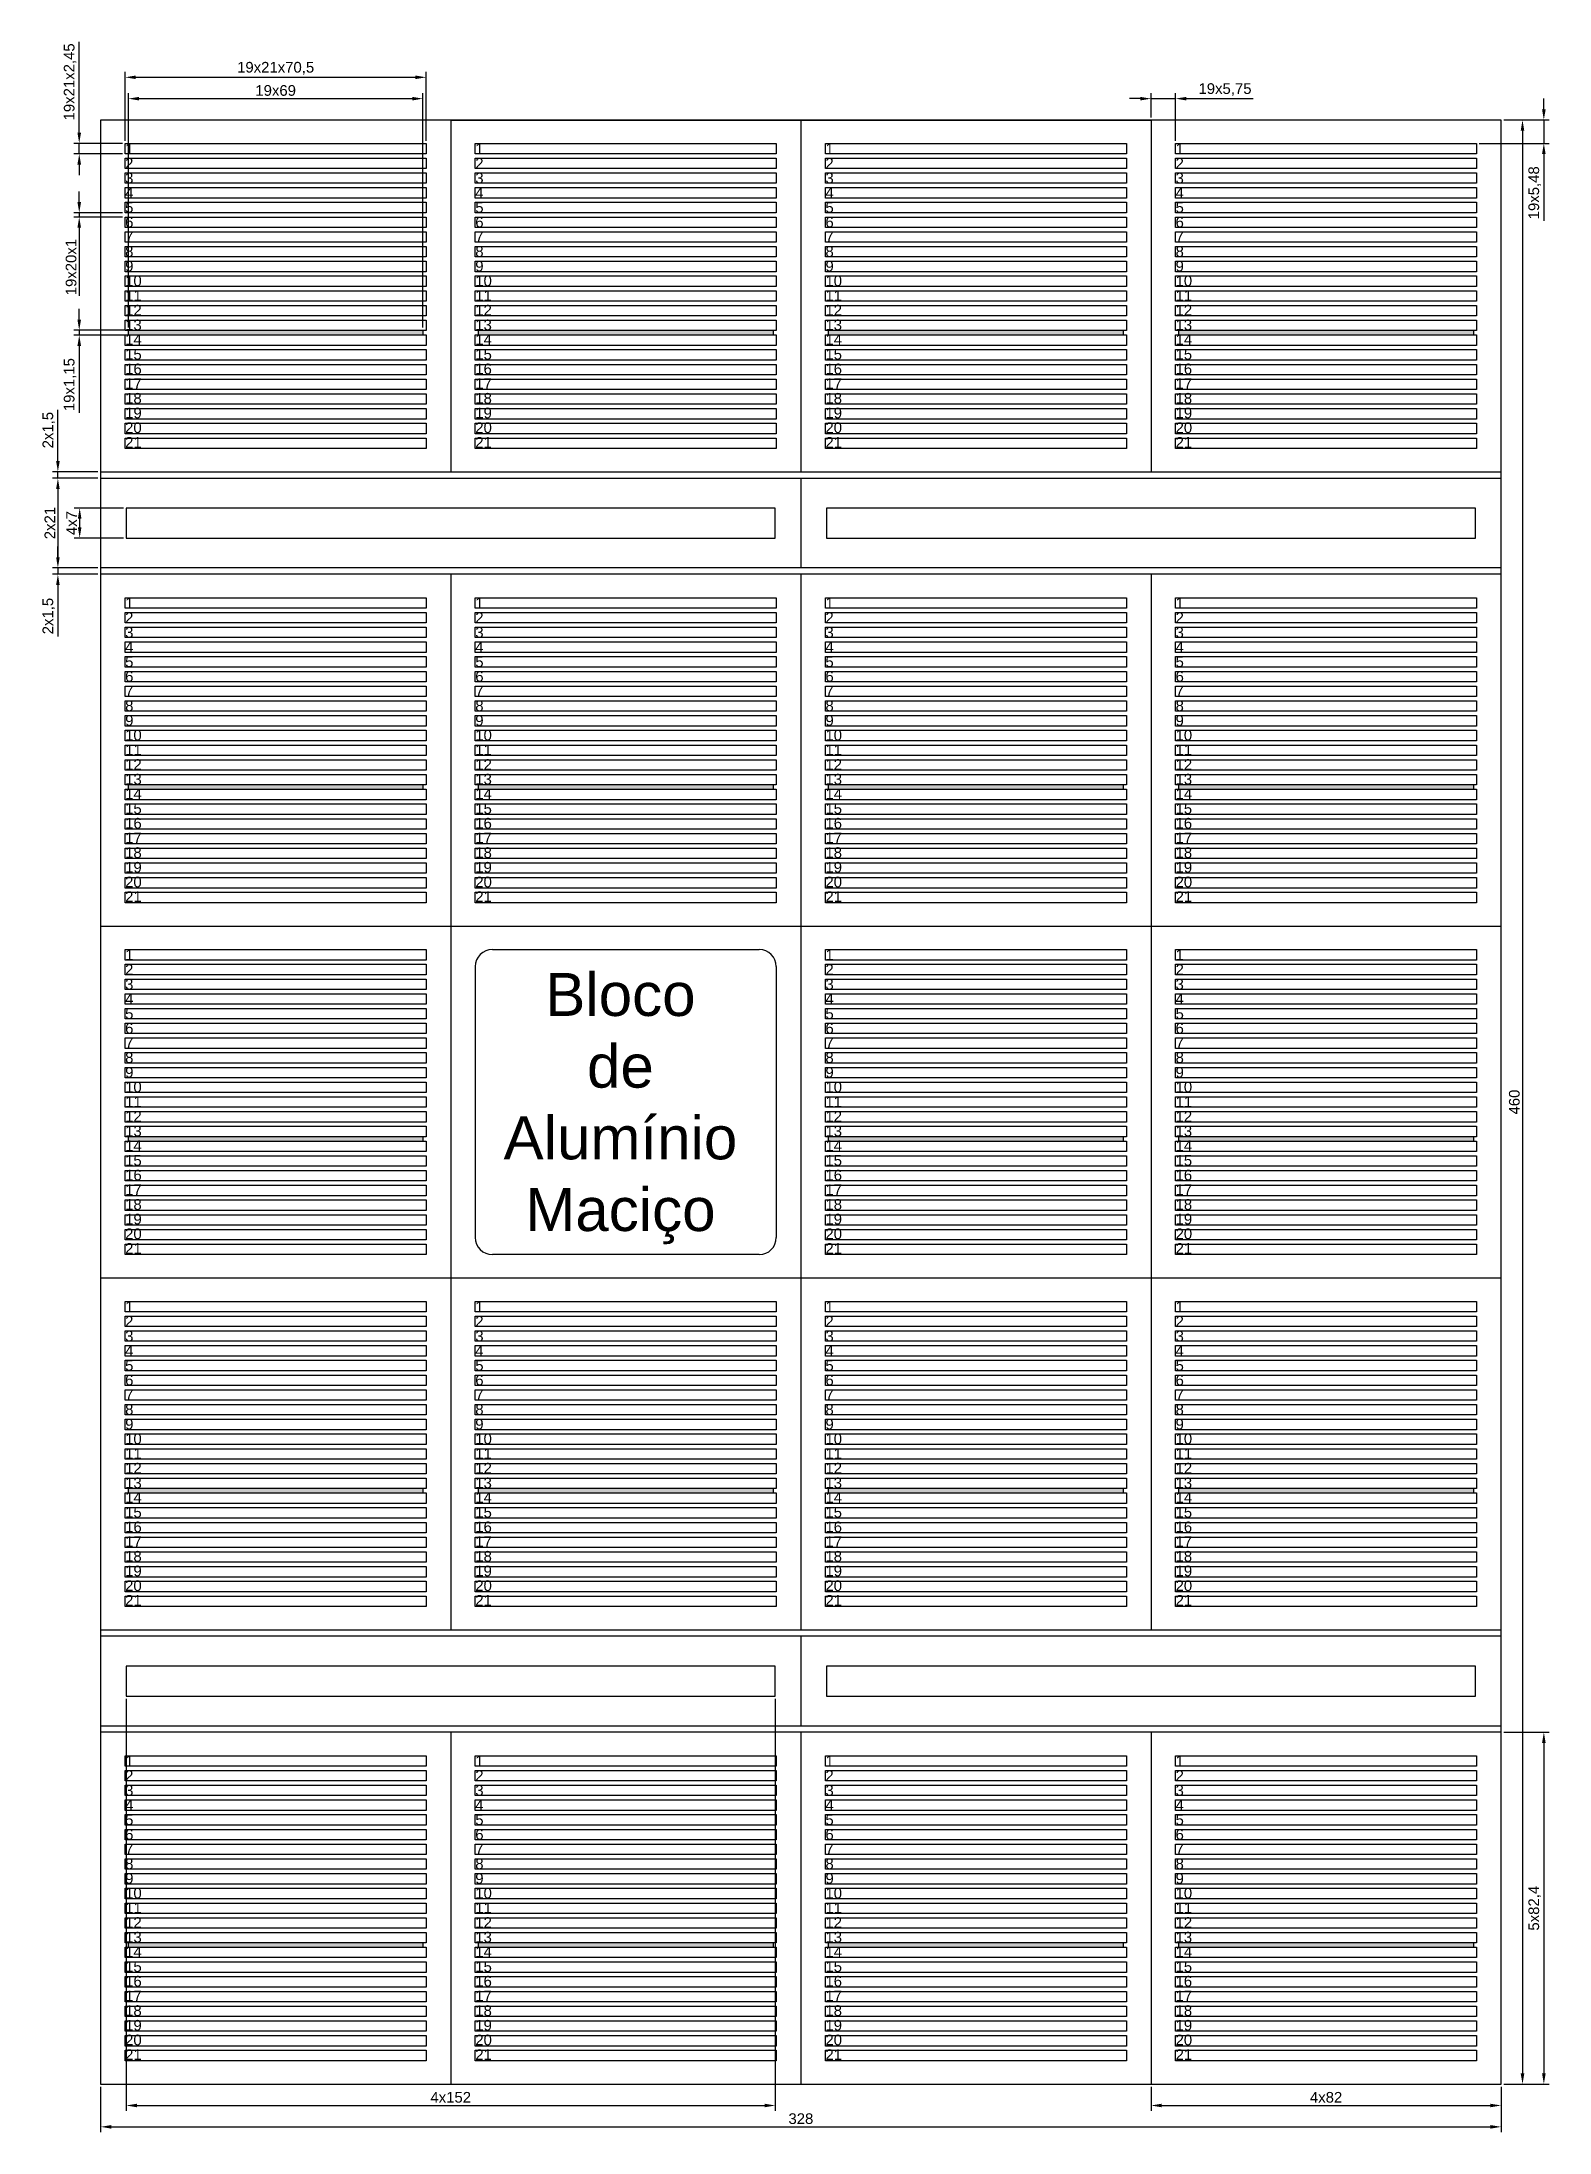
# Model space of a CAD drawing. Header units: millimetres. Extents: x 2871 to 3224, y 1116 to 1605.
import ezdxf

# ---------------------------------------------------------------- set-up
doc = ezdxf.new("R2010")
doc.units = ezdxf.units.MM
doc.styles.get("Standard").update_dxf_attribs({"font": 'arial.ttf'})
doc.dimstyles.new('ISO-25', dxfattribs={"dimtxt": 2.5, "dimasz": 2.5, "dimexe": 1.25, "dimexo": 0.625, "dimtad": 1, "dimtxsty": 'Standard', "dimcen": 2.5, "dimadec": 0, "dimazin": 0, "dimtfac": 1, "dimtmove": 0, "dimatfit": 3, "dimfxl": 1, "dimarcsym": 0})

msp = doc.modelspace()

# ---------------------------------------------------------------- texts
at = {"char_height": 2.5, "attachment_point": 1}
for insert in [(2890.11, 1581.29), (2972.11, 1581.29), (3054.11, 1581.29), (3136.11, 1581.29), (2890.11, 1474.89), (2972.11, 1474.89), (3054.11, 1474.89), (3136.11, 1474.89), (2890.11, 1392.49), (3054.11, 1392.49), (3136.11, 1392.49), (2890.11, 1310.09), (2972.11, 1310.09), (3054.11, 1310.09), (3136.11, 1310.09), (2890.11, 1203.69), (2972.11, 1203.69), (3054.11, 1203.69), (3136.11, 1203.69)]:
    msp.add_mtext_dynamic_manual_height_columns('\\pxsm0.825;1\\P2\\P3\\P4\\P5\\P6\\P7\\P8\\P9\\P10\\P11\\P12\\P13\\P14\\P15\\P16\\P17\\P18\\P19\\P20\\P21', width=12.72461, gutter_width=12.5, heights=[87.867], dxfattribs=dict(at, insert=insert))
at = {"color": 1, "insert": (2978.942, 1387.011), "char_height": 10.07202, "attachment_point": 1}
msp.add_mtext_dynamic_manual_height_columns('\\pxqc;{\\C7;Bloco\\P\\pt13;de\\P\\ptz;Alumínio\\PMaciço}', width=54.322, gutter_width=50.36, heights=[0], dxfattribs=at)

# ---------------------------------------------------------------- blocks, each defined once
blk = doc.blocks.new('*D20')
at = {"color": 0, "lineweight": -2, "transparency": 16777216}
for p, q in [((2890.36, 1217.04), (2890.36, 1120.52)), ((3042.36, 1217.04), (3042.36, 1120.52)), ((2892.86, 1121.77), (3039.86, 1121.77))]:
    blk.add_line(p, q, dxfattribs=at)
at = {"color": 0, "transparency": 16777216}
for points in [[(2892.86, 1122.18), (2892.86, 1121.35), (2890.36, 1121.77)], [(3039.86, 1122.18), (3039.86, 1121.35), (3042.36, 1121.77)]]:
    blk.add_solid(points, dxfattribs=at)
at = {"layer": 'Defpoints', "color": 0, "transparency": 16777216}
for p in [(2890.36, 1217.67), (3042.36, 1217.67), (3042.36, 1121.77)]:
    blk.add_point(p, dxfattribs=at)
at = {"color": 0, "transparency": 16777216, "insert": (2966.36, 1123.67), "char_height": 2.5, "attachment_point": 5}
blk.add_mtext('4x152', dxfattribs=at)
blk = doc.blocks.new('*D21')
at = {"color": 0, "lineweight": -2, "transparency": 16777216}
for p, q in [((2884.36, 1126.14), (2884.36, 1115.52)), ((3212.36, 1126.14), (3212.36, 1115.52)), ((2886.86, 1116.77), (3209.86, 1116.77))]:
    blk.add_line(p, q, dxfattribs=at)
at = {"color": 0, "transparency": 16777216}
for points in [[(2886.86, 1117.18), (2886.86, 1116.35), (2884.36, 1116.77)], [(3209.86, 1117.18), (3209.86, 1116.35), (3212.36, 1116.77)]]:
    blk.add_solid(points, dxfattribs=at)
at = {"layer": 'Defpoints', "color": 0, "transparency": 16777216}
for p in [(2884.36, 1126.77), (3212.36, 1126.77), (3212.36, 1116.77)]:
    blk.add_point(p, dxfattribs=at)
at = {"color": 0, "transparency": 16777216, "insert": (3048.36, 1118.67), "char_height": 2.5, "attachment_point": 5}
blk.add_mtext('328', dxfattribs=at)
blk = doc.blocks.new('*D22')
at = {"color": 0, "lineweight": -2, "transparency": 16777216}
for p, q in [((3212.98, 1586.77), (3218.61, 1586.77)), ((3217.36, 1584.27), (3217.36, 1129.27)), ((3212.98, 1126.77), (3218.61, 1126.77))]:
    blk.add_line(p, q, dxfattribs=at)
at = {"color": 0, "transparency": 16777216}
for points in [[(3216.94, 1584.27), (3217.78, 1584.27), (3217.36, 1586.77)], [(3216.94, 1129.27), (3217.78, 1129.27), (3217.36, 1126.77)]]:
    blk.add_solid(points, dxfattribs=at)
at = {"layer": 'Defpoints', "color": 0, "transparency": 16777216}
for p in [(3212.36, 1586.77), (3212.36, 1126.77), (3217.36, 1126.77)]:
    blk.add_point(p, dxfattribs=at)
at = {"color": 0, "transparency": 16777216, "insert": (3215.46, 1356.77), "char_height": 2.5, "attachment_point": 5, "rotation": 90}
blk.add_mtext('460', dxfattribs=at)
blk = doc.blocks.new('*D23')
at = {"color": 0, "lineweight": -2, "transparency": 16777216}
for p, q in [((2883.73, 1502.87), (2873.11, 1502.87)), ((2874.36, 1500.37), (2874.36, 1484.37)), ((2883.73, 1481.87), (2873.11, 1481.87))]:
    blk.add_line(p, q, dxfattribs=at)
at = {"color": 0, "transparency": 16777216}
for points in [[(2873.95, 1500.37), (2874.78, 1500.37), (2874.36, 1502.87)], [(2873.95, 1484.37), (2874.78, 1484.37), (2874.36, 1481.87)]]:
    blk.add_solid(points, dxfattribs=at)
at = {"layer": 'Defpoints', "color": 0, "transparency": 16777216}
for p in [(2884.36, 1502.87), (2874.36, 1481.87), (2884.36, 1481.87)]:
    blk.add_point(p, dxfattribs=at)
at = {"color": 0, "transparency": 16777216, "insert": (2872.48, 1492.37), "char_height": 2.5, "attachment_point": 5, "rotation": 90}
blk.add_mtext('2x21', dxfattribs=at)
blk = doc.blocks.new('*D24')
at = {"color": 0, "lineweight": -2, "transparency": 16777216}
for p, q in [((2889.73, 1495.87), (2878.21, 1495.87)), ((2879.46, 1493.37), (2879.46, 1491.37)), ((2889.73, 1488.87), (2878.21, 1488.87))]:
    blk.add_line(p, q, dxfattribs=at)
at = {"color": 0, "transparency": 16777216}
for points in [[(2879.04, 1493.37), (2879.88, 1493.37), (2879.46, 1495.87)], [(2879.04, 1491.37), (2879.88, 1491.37), (2879.46, 1488.87)]]:
    blk.add_solid(points, dxfattribs=at)
at = {"layer": 'Defpoints', "color": 0, "transparency": 16777216}
for p in [(2890.36, 1495.87), (2879.46, 1488.87), (2890.36, 1488.87)]:
    blk.add_point(p, dxfattribs=at)
at = {"color": 0, "transparency": 16777216, "insert": (2877.58, 1492.37), "char_height": 2.5, "attachment_point": 5, "rotation": 90}
blk.add_mtext('4x7', dxfattribs=at)
blk = doc.blocks.new('*D26')
at = {"color": 0, "lineweight": -2, "transparency": 16777216}
for p, q in [((2874.36, 1506.87), (2874.36, 1518.92)), ((2883.73, 1504.37), (2873.11, 1504.37)), ((2874.36, 1502.87), (2874.36, 1504.37)), ((2883.73, 1502.87), (2873.11, 1502.87)), ((2874.36, 1500.37), (2874.36, 1497.87))]:
    blk.add_line(p, q, dxfattribs=at)
at = {"color": 0, "transparency": 16777216}
for points in [[(2873.95, 1506.87), (2874.78, 1506.87), (2874.36, 1504.37)], [(2873.95, 1500.37), (2874.78, 1500.37), (2874.36, 1502.87)]]:
    blk.add_solid(points, dxfattribs=at)
at = {"layer": 'Defpoints', "color": 0, "transparency": 16777216}
for p in [(2874.36, 1504.37), (2884.36, 1504.37), (2884.36, 1502.87)]:
    blk.add_point(p, dxfattribs=at)
at = {"color": 0, "transparency": 16777216, "insert": (2872.24, 1514.14), "char_height": 2.5, "attachment_point": 5, "rotation": 90}
blk.add_mtext('2x1,5', dxfattribs=at)
blk = doc.blocks.new('*D27')
at = {"color": 0, "lineweight": -2, "transparency": 16777216}
for p, q in [((2874.36, 1484.37), (2874.36, 1486.87)), ((2883.73, 1481.87), (2873.11, 1481.87)), ((2883.73, 1480.37), (2873.11, 1480.37)), ((2874.36, 1481.87), (2874.36, 1480.37)), ((2874.36, 1477.87), (2874.36, 1465.81))]:
    blk.add_line(p, q, dxfattribs=at)
at = {"color": 0, "transparency": 16777216}
for points in [[(2873.95, 1484.37), (2874.78, 1484.37), (2874.36, 1481.87)], [(2873.95, 1477.87), (2874.78, 1477.87), (2874.36, 1480.37)]]:
    blk.add_solid(points, dxfattribs=at)
at = {"layer": 'Defpoints', "color": 0, "transparency": 16777216}
for p in [(2874.36, 1480.37), (2884.36, 1481.87), (2884.36, 1480.37)]:
    blk.add_point(p, dxfattribs=at)
at = {"color": 0, "transparency": 16777216, "insert": (2872.24, 1470.59), "char_height": 2.5, "attachment_point": 5, "rotation": 90}
blk.add_mtext('2x1,5', dxfattribs=at)
blk = doc.blocks.new('*D28')
at = {"color": 0, "lineweight": -2, "transparency": 16777216}
for p, q in [((2890.11, 1581.92), (2890.11, 1598.02)), ((2892.61, 1596.77), (2958.11, 1596.77)), ((2960.61, 1581.92), (2960.61, 1598.02))]:
    blk.add_line(p, q, dxfattribs=at)
at = {"color": 0, "transparency": 16777216}
for points in [[(2892.61, 1597.18), (2892.61, 1596.35), (2890.11, 1596.77)], [(2958.11, 1597.18), (2958.11, 1596.35), (2960.61, 1596.77)]]:
    blk.add_solid(points, dxfattribs=at)
at = {"layer": 'Defpoints', "color": 0, "transparency": 16777216}
for p in [(2960.61, 1596.77), (2890.11, 1581.29), (2960.61, 1581.29)]:
    blk.add_point(p, dxfattribs=at)
at = {"color": 0, "transparency": 16777216, "insert": (2925.36, 1598.89), "char_height": 2.5, "attachment_point": 5}
blk.add_mtext('19x21x70,5', dxfattribs=at)
blk = doc.blocks.new('*D29')
at = {"color": 0, "lineweight": -2, "transparency": 16777216}
for p, q in [((2879.36, 1583.79), (2879.36, 1605.08)), ((2889.48, 1581.29), (2878.11, 1581.29)), ((2889.48, 1578.84), (2878.11, 1578.84)), ((2879.36, 1578.84), (2879.36, 1581.29)), ((2879.36, 1576.34), (2879.36, 1573.84))]:
    blk.add_line(p, q, dxfattribs=at)
at = {"color": 0, "transparency": 16777216}
for points in [[(2878.94, 1583.79), (2879.78, 1583.79), (2879.36, 1581.29)], [(2878.94, 1576.34), (2879.78, 1576.34), (2879.36, 1578.84)]]:
    blk.add_solid(points, dxfattribs=at)
at = {"layer": 'Defpoints', "color": 0, "transparency": 16777216}
for p in [(2879.36, 1581.29), (2890.11, 1581.29), (2890.11, 1578.84)]:
    blk.add_point(p, dxfattribs=at)
at = {"color": 0, "transparency": 16777216, "insert": (2877.23, 1595.69), "char_height": 2.5, "attachment_point": 5, "rotation": 90}
blk.add_mtext('19x21x2,45', dxfattribs=at)
blk = doc.blocks.new('*D30')
at = {"color": 0, "lineweight": -2, "transparency": 16777216}
for p, q in [((2879.36, 1567.54), (2879.36, 1570.04)), ((2889.48, 1565.04), (2878.11, 1565.04)), ((2889.48, 1564.04), (2878.11, 1564.04)), ((2879.36, 1565.04), (2879.36, 1564.04)), ((2879.36, 1561.54), (2879.36, 1545.61))]:
    blk.add_line(p, q, dxfattribs=at)
at = {"color": 0, "transparency": 16777216}
for points in [[(2878.94, 1567.54), (2879.78, 1567.54), (2879.36, 1565.04)], [(2878.94, 1561.54), (2879.78, 1561.54), (2879.36, 1564.04)]]:
    blk.add_solid(points, dxfattribs=at)
at = {"layer": 'Defpoints', "color": 0, "transparency": 16777216}
for p in [(2879.36, 1564.04), (2890.11, 1565.04), (2890.11, 1564.04)]:
    blk.add_point(p, dxfattribs=at)
at = {"color": 0, "transparency": 16777216, "insert": (2877.46, 1552.32), "char_height": 2.5, "attachment_point": 5, "rotation": 90}
blk.add_mtext('19x20x1', dxfattribs=at)
blk = doc.blocks.new('*D31')
at = {"color": 0, "lineweight": -2, "transparency": 16777216}
for p, q in [((2890.86, 1538.14), (2890.86, 1593.02)), ((2893.36, 1591.77), (2957.36, 1591.77)), ((2959.86, 1538.14), (2959.86, 1593.02))]:
    blk.add_line(p, q, dxfattribs=at)
at = {"color": 0, "transparency": 16777216}
for points in [[(2893.36, 1592.18), (2893.36, 1591.35), (2890.86, 1591.77)], [(2957.36, 1592.18), (2957.36, 1591.35), (2959.86, 1591.77)]]:
    blk.add_solid(points, dxfattribs=at)
at = {"layer": 'Defpoints', "color": 0, "transparency": 16777216}
for p in [(2959.86, 1591.77), (2890.86, 1537.52), (2959.86, 1537.52)]:
    blk.add_point(p, dxfattribs=at)
at = {"color": 0, "transparency": 16777216, "insert": (2925.36, 1593.67), "char_height": 2.5, "attachment_point": 5}
blk.add_mtext('19x69', dxfattribs=at)
blk = doc.blocks.new('*D32')
at = {"color": 0, "lineweight": -2, "transparency": 16777216}
for p, q in [((3222.36, 1589.27), (3222.36, 1591.77)), ((3212.98, 1586.77), (3223.61, 1586.77)), ((3222.36, 1586.77), (3222.36, 1581.29)), ((3207.23, 1581.29), (3223.61, 1581.29)), ((3222.36, 1578.79), (3222.36, 1563.15))]:
    blk.add_line(p, q, dxfattribs=at)
at = {"color": 0, "transparency": 16777216}
for points in [[(3221.94, 1589.27), (3222.78, 1589.27), (3222.36, 1586.77)], [(3221.94, 1578.79), (3222.78, 1578.79), (3222.36, 1581.29)]]:
    blk.add_solid(points, dxfattribs=at)
at = {"layer": 'Defpoints', "color": 0, "transparency": 16777216}
for p in [(3212.36, 1586.77), (3206.61, 1581.29), (3222.36, 1581.29)]:
    blk.add_point(p, dxfattribs=at)
at = {"color": 0, "transparency": 16777216, "insert": (3220.23, 1569.72), "char_height": 2.5, "attachment_point": 5, "rotation": 90}
blk.add_mtext('19x5,48', dxfattribs=at)
blk = doc.blocks.new('*D33')
at = {"color": 0, "lineweight": -2, "transparency": 16777216}
for p, q in [((3127.86, 1591.77), (3125.36, 1591.77)), ((3130.36, 1587.39), (3130.36, 1593.02)), ((3130.36, 1591.77), (3136.11, 1591.77)), ((3136.11, 1581.92), (3136.11, 1593.02)), ((3138.61, 1591.77), (3154.27, 1591.77))]:
    blk.add_line(p, q, dxfattribs=at)
at = {"color": 0, "transparency": 16777216}
for points in [[(3127.86, 1592.18), (3127.86, 1591.35), (3130.36, 1591.77)], [(3138.61, 1592.18), (3138.61, 1591.35), (3136.11, 1591.77)]]:
    blk.add_solid(points, dxfattribs=at)
at = {"layer": 'Defpoints', "color": 0, "transparency": 16777216}
for p in [(3136.11, 1591.77), (3130.36, 1586.77), (3136.11, 1581.29)]:
    blk.add_point(p, dxfattribs=at)
at = {"color": 0, "transparency": 16777216, "insert": (3147.69, 1593.89), "char_height": 2.5, "attachment_point": 5}
blk.add_mtext('19x5,75', dxfattribs=at)
blk = doc.blocks.new('*D34')
at = {"color": 0, "lineweight": -2, "transparency": 16777216}
for p, q in [((2879.36, 1540.02), (2879.36, 1542.52)), ((2890.23, 1537.52), (2878.11, 1537.52)), ((2879.36, 1537.52), (2879.36, 1536.37)), ((2890.23, 1536.37), (2878.11, 1536.37)), ((2879.36, 1533.87), (2879.36, 1518.21))]:
    blk.add_line(p, q, dxfattribs=at)
at = {"color": 0, "transparency": 16777216}
for points in [[(2878.94, 1540.02), (2879.78, 1540.02), (2879.36, 1537.52)], [(2878.94, 1533.87), (2879.78, 1533.87), (2879.36, 1536.37)]]:
    blk.add_solid(points, dxfattribs=at)
at = {"layer": 'Defpoints', "color": 0, "transparency": 16777216}
for p in [(2890.86, 1537.52), (2879.36, 1536.37), (2890.86, 1536.37)]:
    blk.add_point(p, dxfattribs=at)
at = {"color": 0, "transparency": 16777216, "insert": (2877.23, 1524.79), "char_height": 2.5, "attachment_point": 5, "rotation": 90}
blk.add_mtext('19x1,15', dxfattribs=at)
blk = doc.blocks.new('*D37')
at = {"color": 0, "lineweight": -2, "transparency": 16777216}
for p, q in [((3212.98, 1209.17), (3223.61, 1209.17)), ((3222.36, 1206.67), (3222.36, 1129.27)), ((3212.98, 1126.77), (3223.61, 1126.77))]:
    blk.add_line(p, q, dxfattribs=at)
at = {"color": 0, "transparency": 16777216}
for points in [[(3221.94, 1206.67), (3222.78, 1206.67), (3222.36, 1209.17)], [(3221.94, 1129.27), (3222.78, 1129.27), (3222.36, 1126.77)]]:
    blk.add_solid(points, dxfattribs=at)
at = {"layer": 'Defpoints', "color": 0, "transparency": 16777216}
for p in [(3212.36, 1209.17), (3212.36, 1126.77), (3222.36, 1126.77)]:
    blk.add_point(p, dxfattribs=at)
at = {"color": 0, "transparency": 16777216, "insert": (3220.23, 1167.97), "char_height": 2.5, "attachment_point": 5, "rotation": 90}
blk.add_mtext('5x82,4', dxfattribs=at)
blk = doc.blocks.new('*D38')
at = {"color": 0, "lineweight": -2, "transparency": 16777216}
for p, q in [((3130.36, 1126.14), (3130.36, 1120.52)), ((3212.36, 1126.14), (3212.36, 1120.52)), ((3132.86, 1121.77), (3209.86, 1121.77))]:
    blk.add_line(p, q, dxfattribs=at)
at = {"color": 0, "transparency": 16777216}
for points in [[(3132.86, 1122.18), (3132.86, 1121.35), (3130.36, 1121.77)], [(3209.86, 1122.18), (3209.86, 1121.35), (3212.36, 1121.77)]]:
    blk.add_solid(points, dxfattribs=at)
at = {"layer": 'Defpoints', "color": 0, "transparency": 16777216}
for p in [(3130.36, 1126.77), (3212.36, 1126.77), (3212.36, 1121.77)]:
    blk.add_point(p, dxfattribs=at)
at = {"color": 0, "transparency": 16777216, "insert": (3171.36, 1123.67), "char_height": 2.5, "attachment_point": 5}
blk.add_mtext('4x82', dxfattribs=at)

# ---------------------------------------------------------------- dimensions: what is measured, and where the dimension line sits
at = {"color": 1}
for base, p1, p2, text, picture, middle in [((2879.36, 1581.29), (2890.11, 1578.84), (2890.11, 1581.29), '19x21x<>', '*D29', (2877.233, 1595.685)), ((3222.359939177, 1581.290404282), (3212.359939177, 1586.765404282), (3206.609939177, 1581.290404282), '19x<>', '*D32', (3220.232551728, 1569.718098688)), ((2879.36, 1564.04), (2890.11, 1565.04), (2890.11, 1564.04), '19x20x<>', '*D30', (2877.459, 1552.324)), ((2879.36, 1536.365), (2890.86, 1537.515), (2890.86, 1536.365), '19x<>', '*D34', (2877.233, 1524.786)), ((2874.364, 1504.365), (2884.36, 1502.865), (2884.36, 1504.365), '2x<>', '*D26', (2872.237, 1514.141)), ((2874.364, 1481.865), (2884.36, 1502.865), (2884.36, 1481.865), '2x<>', '*D23', (2872.484, 1492.365)), ((2879.459, 1488.865), (2890.36, 1495.865), (2890.36, 1488.865), '4x<>', '*D24', (2877.584, 1492.365)), ((2874.364, 1480.365), (2884.36, 1481.865), (2884.36, 1480.365), '2x<>', '*D27', (2872.237, 1470.59)), ((3222.36, 1126.765), (3212.36, 1209.165), (3212.36, 1126.765), '5x<>', '*D37', (3220.233, 1167.965))]:
    dim = msp.add_linear_dim(base=base, p1=p1, p2=p2, angle=90, text=text, dimstyle='ISO-25', dxfattribs=at)
    dim.commit()
    dim.dimension.update_dxf_attribs({"geometry": picture, "text_midpoint": middle})
for base, p1, p2, text, picture, middle in [((2960.61, 1596.765), (2890.11, 1581.29), (2960.61, 1581.29), '19x21x<>', '*D28', (2925.36, 1598.893)), ((2959.86, 1591.765), (2890.86, 1537.515), (2959.86, 1537.515), '19x<>', '*D31', (2925.36, 1593.667)), ((3136.11, 1591.765), (3130.36, 1586.765), (3136.11, 1581.29), '19x<>', '*D33', (3147.689, 1593.893)), ((3042.36, 1121.765), (2890.36, 1217.665), (3042.36, 1217.665), '4x<>', '*D20', (2966.36, 1123.667)), ((3212.36, 1121.765), (3130.36, 1126.765), (3212.36, 1126.765), '4x<>', '*D38', (3171.36, 1123.667))]:
    dim = msp.add_linear_dim(base=base, p1=p1, p2=p2, text=text, dimstyle='ISO-25', dxfattribs=at)
    dim.commit()
    dim.dimension.update_dxf_attribs({"geometry": picture, "text_midpoint": middle})
dim = msp.add_linear_dim(base=(3217.36, 1126.765), p1=(3212.36, 1586.765), p2=(3212.36, 1126.765), angle=90, dimstyle='ISO-25', dxfattribs=at)
dim.commit()
dim.dimension.update_dxf_attribs({"geometry": '*D22', "text_midpoint": (3215.459, 1356.765)})
dim = msp.add_linear_dim(base=(3212.36, 1116.765), p1=(2884.36, 1126.765), p2=(3212.36, 1126.765), dimstyle='ISO-25', dxfattribs=at)
dim.commit()
dim.dimension.update_dxf_attribs({"geometry": '*D21', "text_midpoint": (3048.36, 1118.668)})

# ---------------------------------------------------------------- hatches: boundary and pattern name
h = msp.add_hatch(color=6)
h.dxf.hatch_style = 1
h.paths.add_polyline_path([(2959.86, 1537.44), (2890.86, 1537.44), (2890.86, 1536.44), (2959.86, 1536.44)])
h.paths.add_polyline_path([(2959.86, 1537.515), (2890.86, 1537.515), (2890.86, 1537.44), (2959.86, 1537.44)])
h.paths.add_polyline_path([(2959.86, 1536.44), (2890.86, 1536.44), (2890.86, 1536.365), (2959.86, 1536.365)])
h = msp.add_hatch(color=6)
h.dxf.hatch_style = 1
h.paths.add_polyline_path([(3041.86, 1537.44), (2972.86, 1537.44), (2972.86, 1536.44), (3041.86, 1536.44)])
h.paths.add_polyline_path([(3041.86, 1537.515), (2972.86, 1537.515), (2972.86, 1537.44), (3041.86, 1537.44)])
h.paths.add_polyline_path([(3041.86, 1536.44), (2972.86, 1536.44), (2972.86, 1536.365), (3041.86, 1536.365)])
h = msp.add_hatch(color=6)
h.dxf.hatch_style = 1
h.paths.add_polyline_path([(3123.86, 1537.44), (3054.86, 1537.44), (3054.86, 1536.44), (3123.86, 1536.44)])
h.paths.add_polyline_path([(3123.86, 1537.515), (3054.86, 1537.515), (3054.86, 1537.44), (3123.86, 1537.44)])
h.paths.add_polyline_path([(3123.86, 1536.44), (3054.86, 1536.44), (3054.86, 1536.365), (3123.86, 1536.365)])
h = msp.add_hatch(color=6)
h.dxf.hatch_style = 1
h.paths.add_polyline_path([(3205.86, 1537.44), (3136.86, 1537.44), (3136.86, 1536.44), (3205.86, 1536.44)])
h.paths.add_polyline_path([(3205.86, 1537.515), (3136.86, 1537.515), (3136.86, 1537.44), (3205.86, 1537.44)])
h.paths.add_polyline_path([(3205.86, 1536.44), (3136.86, 1536.44), (3136.86, 1536.365), (3205.86, 1536.365)])
h = msp.add_hatch(color=6)
h.dxf.hatch_style = 1
h.paths.add_polyline_path([(2959.86, 1431.04), (2890.86, 1431.04), (2890.86, 1430.04), (2959.86, 1430.04)])
h.paths.add_polyline_path([(2959.86, 1431.115), (2890.86, 1431.115), (2890.86, 1431.04), (2959.86, 1431.04)])
h.paths.add_polyline_path([(2959.86, 1430.04), (2890.86, 1430.04), (2890.86, 1429.965), (2959.86, 1429.965)])
h = msp.add_hatch(color=6)
h.dxf.hatch_style = 1
h.paths.add_polyline_path([(3041.86, 1431.04), (2972.86, 1431.04), (2972.86, 1430.04), (3041.86, 1430.04)])
h.paths.add_polyline_path([(3041.86, 1431.115), (2972.86, 1431.115), (2972.86, 1431.04), (3041.86, 1431.04)])
h.paths.add_polyline_path([(3041.86, 1430.04), (2972.86, 1430.04), (2972.86, 1429.965), (3041.86, 1429.965)])
h = msp.add_hatch(color=6)
h.dxf.hatch_style = 1
h.paths.add_polyline_path([(3123.86, 1431.04), (3054.86, 1431.04), (3054.86, 1430.04), (3123.86, 1430.04)])
h.paths.add_polyline_path([(3123.86, 1431.115), (3054.86, 1431.115), (3054.86, 1431.04), (3123.86, 1431.04)])
h.paths.add_polyline_path([(3123.86, 1430.04), (3054.86, 1430.04), (3054.86, 1429.965), (3123.86, 1429.965)])
h = msp.add_hatch(color=6)
h.dxf.hatch_style = 1
h.paths.add_polyline_path([(3205.86, 1431.04), (3136.86, 1431.04), (3136.86, 1430.04), (3205.86, 1430.04)])
h.paths.add_polyline_path([(3205.86, 1431.115), (3136.86, 1431.115), (3136.86, 1431.04), (3205.86, 1431.04)])
h.paths.add_polyline_path([(3205.86, 1430.04), (3136.86, 1430.04), (3136.86, 1429.965), (3205.86, 1429.965)])
h = msp.add_hatch(color=6)
h.dxf.hatch_style = 1
h.paths.add_polyline_path([(2959.86, 1348.64), (2890.86, 1348.64), (2890.86, 1347.64), (2959.86, 1347.64)])
h.paths.add_polyline_path([(2959.86, 1348.715), (2890.86, 1348.715), (2890.86, 1348.64), (2959.86, 1348.64)])
h.paths.add_polyline_path([(2959.86, 1347.64), (2890.86, 1347.64), (2890.86, 1347.565), (2959.86, 1347.565)])
h = msp.add_hatch(color=6)
h.dxf.hatch_style = 1
h.paths.add_polyline_path([(3123.86, 1348.64), (3054.86, 1348.64), (3054.86, 1347.64), (3123.86, 1347.64)])
h.paths.add_polyline_path([(3123.86, 1348.715), (3054.86, 1348.715), (3054.86, 1348.64), (3123.86, 1348.64)])
h.paths.add_polyline_path([(3123.86, 1347.64), (3054.86, 1347.64), (3054.86, 1347.565), (3123.86, 1347.565)])
h = msp.add_hatch(color=6)
h.dxf.hatch_style = 1
h.paths.add_polyline_path([(3205.86, 1348.64), (3136.86, 1348.64), (3136.86, 1347.64), (3205.86, 1347.64)])
h.paths.add_polyline_path([(3205.86, 1348.715), (3136.86, 1348.715), (3136.86, 1348.64), (3205.86, 1348.64)])
h.paths.add_polyline_path([(3205.86, 1347.64), (3136.86, 1347.64), (3136.86, 1347.565), (3205.86, 1347.565)])
h = msp.add_hatch(color=6)
h.dxf.hatch_style = 1
h.paths.add_polyline_path([(2959.86, 1266.24), (2890.86, 1266.24), (2890.86, 1265.24), (2959.86, 1265.24)])
h.paths.add_polyline_path([(2959.86, 1266.315), (2890.86, 1266.315), (2890.86, 1266.24), (2959.86, 1266.24)])
h.paths.add_polyline_path([(2959.86, 1265.24), (2890.86, 1265.24), (2890.86, 1265.165), (2959.86, 1265.165)])
h = msp.add_hatch(color=6)
h.dxf.hatch_style = 1
h.paths.add_polyline_path([(3041.86, 1266.24), (2972.86, 1266.24), (2972.86, 1265.24), (3041.86, 1265.24)])
h.paths.add_polyline_path([(3041.86, 1266.315), (2972.86, 1266.315), (2972.86, 1266.24), (3041.86, 1266.24)])
h.paths.add_polyline_path([(3041.86, 1265.24), (2972.86, 1265.24), (2972.86, 1265.165), (3041.86, 1265.165)])
h = msp.add_hatch(color=6)
h.dxf.hatch_style = 1
h.paths.add_polyline_path([(3123.86, 1266.24), (3054.86, 1266.24), (3054.86, 1265.24), (3123.86, 1265.24)])
h.paths.add_polyline_path([(3123.86, 1266.315), (3054.86, 1266.315), (3054.86, 1266.24), (3123.86, 1266.24)])
h.paths.add_polyline_path([(3123.86, 1265.24), (3054.86, 1265.24), (3054.86, 1265.165), (3123.86, 1265.165)])
h = msp.add_hatch(color=6)
h.dxf.hatch_style = 1
h.paths.add_polyline_path([(3205.86, 1266.24), (3136.86, 1266.24), (3136.86, 1265.24), (3205.86, 1265.24)])
h.paths.add_polyline_path([(3205.86, 1266.315), (3136.86, 1266.315), (3136.86, 1266.24), (3205.86, 1266.24)])
h.paths.add_polyline_path([(3205.86, 1265.24), (3136.86, 1265.24), (3136.86, 1265.165), (3205.86, 1265.165)])
h = msp.add_hatch(color=6)
h.dxf.hatch_style = 1
h.paths.add_polyline_path([(2959.86, 1159.84), (2890.86, 1159.84), (2890.86, 1158.84), (2959.86, 1158.84)])
h.paths.add_polyline_path([(2959.86, 1159.915), (2890.86, 1159.915), (2890.86, 1159.84), (2959.86, 1159.84)])
h.paths.add_polyline_path([(2959.86, 1158.84), (2890.86, 1158.84), (2890.86, 1158.765), (2959.86, 1158.765)])
h = msp.add_hatch(color=6)
h.dxf.hatch_style = 1
h.paths.add_polyline_path([(3041.86, 1159.84), (2972.86, 1159.84), (2972.86, 1158.84), (3041.86, 1158.84)])
h.paths.add_polyline_path([(3041.86, 1159.915), (2972.86, 1159.915), (2972.86, 1159.84), (3041.86, 1159.84)])
h.paths.add_polyline_path([(3041.86, 1158.84), (2972.86, 1158.84), (2972.86, 1158.765), (3041.86, 1158.765)])
h = msp.add_hatch(color=6)
h.dxf.hatch_style = 1
h.paths.add_polyline_path([(3123.86, 1159.84), (3054.86, 1159.84), (3054.86, 1158.84), (3123.86, 1158.84)])
h.paths.add_polyline_path([(3123.86, 1159.915), (3054.86, 1159.915), (3054.86, 1159.84), (3123.86, 1159.84)])
h.paths.add_polyline_path([(3123.86, 1158.84), (3054.86, 1158.84), (3054.86, 1158.765), (3123.86, 1158.765)])
h = msp.add_hatch(color=6)
h.dxf.hatch_style = 1
h.paths.add_polyline_path([(3205.86, 1159.84), (3136.86, 1159.84), (3136.86, 1158.84), (3205.86, 1158.84)])
h.paths.add_polyline_path([(3205.86, 1159.915), (3136.86, 1159.915), (3136.86, 1159.84), (3205.86, 1159.84)])
h.paths.add_polyline_path([(3205.86, 1158.84), (3136.86, 1158.84), (3136.86, 1158.765), (3205.86, 1158.765)])

# ---------------------------------------------------------------- linework, layer by layer
at = {"color": 7}
for p, q in [((3212.36, 1586.765), (2884.36, 1586.765)), ((2884.36, 1586.765), (2884.36, 1126.765)), ((2966.36, 1586.765), (3130.36, 1586.765)), ((2966.36, 1586.765), (2966.36, 1504.365)), ((3048.36, 1586.765), (3048.36, 1504.365)), ((3130.36, 1586.765), (3130.36, 1504.365)), ((3212.36, 1126.765), (3212.36, 1586.765)), ((2884.36, 1504.365), (3212.36, 1504.365)), ((2884.36, 1502.865), (3212.36, 1502.865)), ((3048.36, 1502.865), (3048.36, 1481.865)), ((3212.36, 1481.865), (2884.36, 1481.865)), ((3212.36, 1480.365), (2884.36, 1480.365)), ((2966.36, 1480.365), (2966.36, 1233.165)), ((3048.36, 1480.365), (3048.36, 1233.165)), ((3130.36, 1480.365), (3130.36, 1233.165)), ((2884.36, 1397.965), (3212.36, 1397.965)), ((2972.11, 1388.49), (2972.11, 1325.04)), ((3212.36, 1315.565), (2884.36, 1315.565)), ((2884.36, 1233.165), (3212.36, 1233.165)), ((3212.36, 1231.665), (2884.36, 1231.665)), ((3048.36, 1231.665), (3048.36, 1210.665)), ((2884.36, 1210.665), (3212.36, 1210.665)), ((3212.36, 1209.165), (2884.36, 1209.165)), ((2966.36, 1209.165), (2966.36, 1126.765)), ((3048.36, 1209.165), (3048.36, 1126.765)), ((3130.36, 1209.165), (3130.36, 1126.765)), ((2884.36, 1126.765), (3212.36, 1126.765))]:
    msp.add_line(p, q, dxfattribs=at)
for p, q in [((2890.11, 1581.29), (2960.61, 1581.29)), ((2890.11, 1578.84), (2890.11, 1581.29)), ((2960.61, 1578.84), (2890.11, 1578.84)), ((2890.11, 1577.84), (2960.61, 1577.84)), ((2890.11, 1575.39), (2890.11, 1577.84)), ((2960.61, 1581.29), (2960.61, 1578.84)), ((2960.61, 1577.84), (2960.61, 1575.39)), ((2972.11, 1581.29), (3042.61, 1581.29)), ((2972.11, 1578.84), (2972.11, 1581.29)), ((3042.61, 1578.84), (2972.11, 1578.84)), ((2972.11, 1577.84), (3042.61, 1577.84)), ((2972.11, 1575.39), (2972.11, 1577.84)), ((3042.61, 1581.29), (3042.61, 1578.84)), ((3042.61, 1577.84), (3042.61, 1575.39)), ((3054.11, 1581.29), (3124.61, 1581.29)), ((3054.11, 1578.84), (3054.11, 1581.29)), ((3124.61, 1578.84), (3054.11, 1578.84)), ((3054.11, 1577.84), (3124.61, 1577.84)), ((3054.11, 1575.39), (3054.11, 1577.84)), ((3124.61, 1581.29), (3124.61, 1578.84)), ((3124.61, 1577.84), (3124.61, 1575.39)), ((3136.11, 1581.29), (3206.61, 1581.29)), ((3136.11, 1578.84), (3136.11, 1581.29)), ((3206.61, 1578.84), (3136.11, 1578.84)), ((3136.11, 1577.84), (3206.61, 1577.84)), ((3136.11, 1575.39), (3136.11, 1577.84)), ((3206.61, 1581.29), (3206.61, 1578.84)), ((3206.61, 1577.84), (3206.61, 1575.39)), ((2960.61, 1575.39), (2890.11, 1575.39)), ((2890.11, 1574.39), (2960.61, 1574.39)), ((2890.11, 1571.94), (2890.11, 1574.39)), ((2960.61, 1571.94), (2890.11, 1571.94)), ((2960.61, 1574.39), (2960.61, 1571.94)), ((3042.61, 1575.39), (2972.11, 1575.39)), ((2972.11, 1574.39), (3042.61, 1574.39)), ((2972.11, 1571.94), (2972.11, 1574.39)), ((3042.61, 1571.94), (2972.11, 1571.94)), ((3042.61, 1574.39), (3042.61, 1571.94)), ((3124.61, 1575.39), (3054.11, 1575.39)), ((3054.11, 1574.39), (3124.61, 1574.39)), ((3054.11, 1571.94), (3054.11, 1574.39)), ((3124.61, 1571.94), (3054.11, 1571.94)), ((3124.61, 1574.39), (3124.61, 1571.94)), ((3206.61, 1575.39), (3136.11, 1575.39)), ((3136.11, 1574.39), (3206.61, 1574.39)), ((3136.11, 1571.94), (3136.11, 1574.39)), ((3206.61, 1571.94), (3136.11, 1571.94)), ((3206.61, 1574.39), (3206.61, 1571.94)), ((2890.11, 1570.94), (2960.61, 1570.94)), ((2890.11, 1568.49), (2890.11, 1570.94)), ((2960.61, 1568.49), (2890.11, 1568.49)), ((2890.11, 1567.49), (2960.61, 1567.49)), ((2890.11, 1565.04), (2890.11, 1567.49)), ((2960.61, 1570.94), (2960.61, 1568.49)), ((2960.61, 1567.49), (2960.61, 1565.04)), ((2972.11, 1570.94), (3042.61, 1570.94)), ((2972.11, 1568.49), (2972.11, 1570.94)), ((3042.61, 1568.49), (2972.11, 1568.49)), ((2972.11, 1567.49), (3042.61, 1567.49)), ((2972.11, 1565.04), (2972.11, 1567.49)), ((3042.61, 1570.94), (3042.61, 1568.49)), ((3042.61, 1567.49), (3042.61, 1565.04)), ((3054.11, 1570.94), (3124.61, 1570.94)), ((3054.11, 1568.49), (3054.11, 1570.94)), ((3124.61, 1568.49), (3054.11, 1568.49)), ((3054.11, 1567.49), (3124.61, 1567.49)), ((3054.11, 1565.04), (3054.11, 1567.49)), ((3124.61, 1570.94), (3124.61, 1568.49)), ((3124.61, 1567.49), (3124.61, 1565.04)), ((3136.11, 1570.94), (3206.61, 1570.94)), ((3136.11, 1568.49), (3136.11, 1570.94)), ((3206.61, 1568.49), (3136.11, 1568.49)), ((3136.11, 1567.49), (3206.61, 1567.49)), ((3136.11, 1565.04), (3136.11, 1567.49)), ((3206.61, 1570.94), (3206.61, 1568.49)), ((3206.61, 1567.49), (3206.61, 1565.04)), ((2960.61, 1565.04), (2890.11, 1565.04)), ((2890.11, 1564.04), (2960.61, 1564.04)), ((2890.11, 1561.59), (2890.11, 1564.04)), ((2960.61, 1564.04), (2960.61, 1561.59)), ((3042.61, 1565.04), (2972.11, 1565.04)), ((2972.11, 1564.04), (3042.61, 1564.04)), ((2972.11, 1561.59), (2972.11, 1564.04)), ((3042.61, 1564.04), (3042.61, 1561.59)), ((3124.61, 1565.04), (3054.11, 1565.04)), ((3054.11, 1564.04), (3124.61, 1564.04)), ((3054.11, 1561.59), (3054.11, 1564.04)), ((3124.61, 1564.04), (3124.61, 1561.59)), ((3206.61, 1565.04), (3136.11, 1565.04)), ((3136.11, 1564.04), (3206.61, 1564.04)), ((3136.11, 1561.59), (3136.11, 1564.04)), ((3206.61, 1564.04), (3206.61, 1561.59)), ((2960.61, 1561.59), (2890.11, 1561.59)), ((2890.11, 1560.59), (2960.61, 1560.59)), ((2890.11, 1558.14), (2890.11, 1560.59)), ((2960.61, 1558.14), (2890.11, 1558.14)), ((2890.11, 1557.14), (2960.61, 1557.14)), ((2890.11, 1554.69), (2890.11, 1557.14)), ((2960.61, 1560.59), (2960.61, 1558.14)), ((2960.61, 1557.14), (2960.61, 1554.69)), ((3042.61, 1561.59), (2972.11, 1561.59)), ((2972.11, 1560.59), (3042.61, 1560.59)), ((2972.11, 1558.14), (2972.11, 1560.59)), ((3042.61, 1558.14), (2972.11, 1558.14)), ((2972.11, 1557.14), (3042.61, 1557.14)), ((2972.11, 1554.69), (2972.11, 1557.14)), ((3042.61, 1560.59), (3042.61, 1558.14)), ((3042.61, 1557.14), (3042.61, 1554.69)), ((3124.61, 1561.59), (3054.11, 1561.59)), ((3054.11, 1560.59), (3124.61, 1560.59)), ((3054.11, 1558.14), (3054.11, 1560.59)), ((3124.61, 1558.14), (3054.11, 1558.14)), ((3054.11, 1557.14), (3124.61, 1557.14)), ((3054.11, 1554.69), (3054.11, 1557.14)), ((3124.61, 1560.59), (3124.61, 1558.14)), ((3124.61, 1557.14), (3124.61, 1554.69)), ((3206.61, 1561.59), (3136.11, 1561.59)), ((3136.11, 1560.59), (3206.61, 1560.59)), ((3136.11, 1558.14), (3136.11, 1560.59)), ((3206.61, 1558.14), (3136.11, 1558.14)), ((3136.11, 1557.14), (3206.61, 1557.14)), ((3136.11, 1554.69), (3136.11, 1557.14)), ((3206.61, 1560.59), (3206.61, 1558.14)), ((3206.61, 1557.14), (3206.61, 1554.69)), ((2960.61, 1554.69), (2890.11, 1554.69)), ((2890.11, 1553.69), (2960.61, 1553.69)), ((2890.11, 1551.24), (2890.11, 1553.69)), ((2960.61, 1553.69), (2960.61, 1551.24)), ((3042.61, 1554.69), (2972.11, 1554.69)), ((2972.11, 1553.69), (3042.61, 1553.69)), ((2972.11, 1551.24), (2972.11, 1553.69)), ((3042.61, 1553.69), (3042.61, 1551.24)), ((3124.61, 1554.69), (3054.11, 1554.69)), ((3054.11, 1553.69), (3124.61, 1553.69)), ((3054.11, 1551.24), (3054.11, 1553.69)), ((3124.61, 1553.69), (3124.61, 1551.24)), ((3206.61, 1554.69), (3136.11, 1554.69)), ((3136.11, 1553.69), (3206.61, 1553.69)), ((3136.11, 1551.24), (3136.11, 1553.69)), ((3206.61, 1553.69), (3206.61, 1551.24)), ((2960.61, 1551.24), (2890.11, 1551.24)), ((2890.11, 1550.24), (2960.61, 1550.24)), ((2890.11, 1547.79), (2890.11, 1550.24)), ((2960.61, 1547.79), (2890.11, 1547.79)), ((2960.61, 1550.24), (2960.61, 1547.79)), ((3042.61, 1551.24), (2972.11, 1551.24)), ((2972.11, 1550.24), (3042.61, 1550.24)), ((2972.11, 1547.79), (2972.11, 1550.24)), ((3042.61, 1547.79), (2972.11, 1547.79)), ((3042.61, 1550.24), (3042.61, 1547.79)), ((3124.61, 1551.24), (3054.11, 1551.24)), ((3054.11, 1550.24), (3124.61, 1550.24)), ((3054.11, 1547.79), (3054.11, 1550.24)), ((3124.61, 1547.79), (3054.11, 1547.79)), ((3124.61, 1550.24), (3124.61, 1547.79)), ((3206.61, 1551.24), (3136.11, 1551.24)), ((3136.11, 1550.24), (3206.61, 1550.24)), ((3136.11, 1547.79), (3136.11, 1550.24)), ((3206.61, 1547.79), (3136.11, 1547.79)), ((3206.61, 1550.24), (3206.61, 1547.79)), ((2890.11, 1546.79), (2960.61, 1546.79)), ((2890.11, 1544.34), (2890.11, 1546.79)), ((2960.61, 1544.34), (2890.11, 1544.34)), ((2890.11, 1543.34), (2960.61, 1543.34)), ((2890.11, 1540.89), (2890.11, 1543.34)), ((2960.61, 1546.79), (2960.61, 1544.34)), ((2960.61, 1543.34), (2960.61, 1540.89)), ((2972.11, 1546.79), (3042.61, 1546.79)), ((2972.11, 1544.34), (2972.11, 1546.79)), ((3042.61, 1544.34), (2972.11, 1544.34)), ((2972.11, 1543.34), (3042.61, 1543.34)), ((2972.11, 1540.89), (2972.11, 1543.34)), ((3042.61, 1546.79), (3042.61, 1544.34)), ((3042.61, 1543.34), (3042.61, 1540.89)), ((3054.11, 1546.79), (3124.61, 1546.79)), ((3054.11, 1544.34), (3054.11, 1546.79)), ((3124.61, 1544.34), (3054.11, 1544.34)), ((3054.11, 1543.34), (3124.61, 1543.34)), ((3054.11, 1540.89), (3054.11, 1543.34)), ((3124.61, 1546.79), (3124.61, 1544.34)), ((3124.61, 1543.34), (3124.61, 1540.89)), ((3136.11, 1546.79), (3206.61, 1546.79)), ((3136.11, 1544.34), (3136.11, 1546.79)), ((3206.61, 1544.34), (3136.11, 1544.34)), ((3136.11, 1543.34), (3206.61, 1543.34)), ((3136.11, 1540.89), (3136.11, 1543.34)), ((3206.61, 1546.79), (3206.61, 1544.34)), ((3206.61, 1543.34), (3206.61, 1540.89)), ((2960.61, 1540.89), (2890.11, 1540.89)), ((2890.11, 1539.89), (2960.61, 1539.89)), ((2890.11, 1537.44), (2890.11, 1539.89)), ((2960.61, 1537.44), (2890.11, 1537.44)), ((2960.61, 1539.89), (2960.61, 1537.44)), ((3042.61, 1540.89), (2972.11, 1540.89)), ((2972.11, 1539.89), (3042.61, 1539.89)), ((2972.11, 1537.44), (2972.11, 1539.89)), ((3042.61, 1537.44), (2972.11, 1537.44)), ((3042.61, 1539.89), (3042.61, 1537.44)), ((3124.61, 1540.89), (3054.11, 1540.89)), ((3054.11, 1539.89), (3124.61, 1539.89)), ((3054.11, 1537.44), (3054.11, 1539.89)), ((3124.61, 1537.44), (3054.11, 1537.44)), ((3124.61, 1539.89), (3124.61, 1537.44)), ((3206.61, 1540.89), (3136.11, 1540.89)), ((3136.11, 1539.89), (3206.61, 1539.89)), ((3136.11, 1537.44), (3136.11, 1539.89)), ((3206.61, 1537.44), (3136.11, 1537.44)), ((3206.61, 1539.89), (3206.61, 1537.44)), ((2890.11, 1536.44), (2960.61, 1536.44)), ((2890.11, 1533.99), (2890.11, 1536.44)), ((2960.61, 1533.99), (2890.11, 1533.99)), ((2890.11, 1532.99), (2960.61, 1532.99)), ((2890.11, 1530.54), (2890.11, 1532.99)), ((2960.61, 1536.44), (2960.61, 1533.99)), ((2960.61, 1532.99), (2960.61, 1530.54)), ((2972.11, 1536.44), (3042.61, 1536.44)), ((2972.11, 1533.99), (2972.11, 1536.44)), ((3042.61, 1533.99), (2972.11, 1533.99)), ((2972.11, 1532.99), (3042.61, 1532.99)), ((2972.11, 1530.54), (2972.11, 1532.99)), ((3042.61, 1536.44), (3042.61, 1533.99)), ((3042.61, 1532.99), (3042.61, 1530.54)), ((3054.11, 1536.44), (3124.61, 1536.44)), ((3054.11, 1533.99), (3054.11, 1536.44)), ((3124.61, 1533.99), (3054.11, 1533.99)), ((3054.11, 1532.99), (3124.61, 1532.99)), ((3054.11, 1530.54), (3054.11, 1532.99)), ((3124.61, 1536.44), (3124.61, 1533.99)), ((3124.61, 1532.99), (3124.61, 1530.54)), ((3136.11, 1536.44), (3206.61, 1536.44)), ((3136.11, 1533.99), (3136.11, 1536.44)), ((3206.61, 1533.99), (3136.11, 1533.99)), ((3136.11, 1532.99), (3206.61, 1532.99)), ((3136.11, 1530.54), (3136.11, 1532.99)), ((3206.61, 1536.44), (3206.61, 1533.99)), ((3206.61, 1532.99), (3206.61, 1530.54)), ((2960.61, 1530.54), (2890.11, 1530.54)), ((2890.11, 1529.54), (2960.61, 1529.54)), ((2890.11, 1527.09), (2890.11, 1529.54)), ((2960.61, 1529.54), (2960.61, 1527.09)), ((3042.61, 1530.54), (2972.11, 1530.54)), ((2972.11, 1529.54), (3042.61, 1529.54)), ((2972.11, 1527.09), (2972.11, 1529.54)), ((3042.61, 1529.54), (3042.61, 1527.09)), ((3124.61, 1530.54), (3054.11, 1530.54)), ((3054.11, 1529.54), (3124.61, 1529.54)), ((3054.11, 1527.09), (3054.11, 1529.54)), ((3124.61, 1529.54), (3124.61, 1527.09)), ((3206.61, 1530.54), (3136.11, 1530.54)), ((3136.11, 1529.54), (3206.61, 1529.54)), ((3136.11, 1527.09), (3136.11, 1529.54)), ((3206.61, 1529.54), (3206.61, 1527.09)), ((2960.61, 1527.09), (2890.11, 1527.09)), ((2890.11, 1526.09), (2960.61, 1526.09)), ((2890.11, 1523.64), (2890.11, 1526.09)), ((2960.61, 1523.64), (2890.11, 1523.64)), ((2890.11, 1522.64), (2960.61, 1522.64)), ((2890.11, 1520.19), (2890.11, 1522.64)), ((2960.61, 1526.09), (2960.61, 1523.64)), ((2960.61, 1522.64), (2960.61, 1520.19)), ((3042.61, 1527.09), (2972.11, 1527.09)), ((2972.11, 1526.09), (3042.61, 1526.09)), ((2972.11, 1523.64), (2972.11, 1526.09)), ((3042.61, 1523.64), (2972.11, 1523.64)), ((2972.11, 1522.64), (3042.61, 1522.64)), ((2972.11, 1520.19), (2972.11, 1522.64)), ((3042.61, 1526.09), (3042.61, 1523.64)), ((3042.61, 1522.64), (3042.61, 1520.19)), ((3124.61, 1527.09), (3054.11, 1527.09)), ((3054.11, 1526.09), (3124.61, 1526.09)), ((3054.11, 1523.64), (3054.11, 1526.09)), ((3124.61, 1523.64), (3054.11, 1523.64)), ((3054.11, 1522.64), (3124.61, 1522.64)), ((3054.11, 1520.19), (3054.11, 1522.64)), ((3124.61, 1526.09), (3124.61, 1523.64)), ((3124.61, 1522.64), (3124.61, 1520.19)), ((3206.61, 1527.09), (3136.11, 1527.09)), ((3136.11, 1526.09), (3206.61, 1526.09)), ((3136.11, 1523.64), (3136.11, 1526.09)), ((3206.61, 1523.64), (3136.11, 1523.64)), ((3136.11, 1522.64), (3206.61, 1522.64)), ((3136.11, 1520.19), (3136.11, 1522.64)), ((3206.61, 1526.09), (3206.61, 1523.64)), ((3206.61, 1522.64), (3206.61, 1520.19)), ((2960.61, 1520.19), (2890.11, 1520.19)), ((2890.11, 1519.19), (2960.61, 1519.19)), ((2890.11, 1516.74), (2890.11, 1519.19)), ((2960.61, 1519.19), (2960.61, 1516.74)), ((3042.61, 1520.19), (2972.11, 1520.19)), ((2972.11, 1519.19), (3042.61, 1519.19)), ((2972.11, 1516.74), (2972.11, 1519.19)), ((3042.61, 1519.19), (3042.61, 1516.74)), ((3124.61, 1520.19), (3054.11, 1520.19)), ((3054.11, 1519.19), (3124.61, 1519.19)), ((3054.11, 1516.74), (3054.11, 1519.19)), ((3124.61, 1519.19), (3124.61, 1516.74)), ((3206.61, 1520.19), (3136.11, 1520.19)), ((3136.11, 1519.19), (3206.61, 1519.19)), ((3136.11, 1516.74), (3136.11, 1519.19)), ((3206.61, 1519.19), (3206.61, 1516.74)), ((2960.61, 1516.74), (2890.11, 1516.74)), ((2890.11, 1515.74), (2960.61, 1515.74)), ((2890.11, 1513.29), (2890.11, 1515.74)), ((2960.61, 1513.29), (2890.11, 1513.29)), ((2960.61, 1515.74), (2960.61, 1513.29)), ((3042.61, 1516.74), (2972.11, 1516.74)), ((2972.11, 1515.74), (3042.61, 1515.74)), ((2972.11, 1513.29), (2972.11, 1515.74)), ((3042.61, 1513.29), (2972.11, 1513.29)), ((3042.61, 1515.74), (3042.61, 1513.29)), ((3124.61, 1516.74), (3054.11, 1516.74)), ((3054.11, 1515.74), (3124.61, 1515.74)), ((3054.11, 1513.29), (3054.11, 1515.74)), ((3124.61, 1513.29), (3054.11, 1513.29)), ((3124.61, 1515.74), (3124.61, 1513.29)), ((3206.61, 1516.74), (3136.11, 1516.74)), ((3136.11, 1515.74), (3206.61, 1515.74)), ((3136.11, 1513.29), (3136.11, 1515.74)), ((3206.61, 1513.29), (3136.11, 1513.29)), ((3206.61, 1515.74), (3206.61, 1513.29)), ((2890.11, 1512.29), (2960.61, 1512.29)), ((2890.11, 1509.84), (2890.11, 1512.29)), ((2960.61, 1509.84), (2890.11, 1509.84)), ((2960.61, 1512.29), (2960.61, 1509.84)), ((2972.11, 1512.29), (3042.61, 1512.29)), ((2972.11, 1509.84), (2972.11, 1512.29)), ((3042.61, 1509.84), (2972.11, 1509.84)), ((3042.61, 1512.29), (3042.61, 1509.84)), ((3054.11, 1512.29), (3124.61, 1512.29)), ((3054.11, 1509.84), (3054.11, 1512.29)), ((3124.61, 1509.84), (3054.11, 1509.84)), ((3124.61, 1512.29), (3124.61, 1509.84)), ((3136.11, 1512.29), (3206.61, 1512.29)), ((3136.11, 1509.84), (3136.11, 1512.29)), ((3206.61, 1509.84), (3136.11, 1509.84)), ((3206.61, 1512.29), (3206.61, 1509.84)), ((2890.11, 1474.89), (2960.61, 1474.89)), ((2890.11, 1472.44), (2890.11, 1474.89)), ((2960.61, 1474.89), (2960.61, 1472.44)), ((2972.11, 1474.89), (3042.61, 1474.89)), ((2972.11, 1472.44), (2972.11, 1474.89)), ((3042.61, 1474.89), (3042.61, 1472.44)), ((3054.11, 1474.89), (3124.61, 1474.89)), ((3054.11, 1472.44), (3054.11, 1474.89)), ((3124.61, 1474.89), (3124.61, 1472.44)), ((3136.11, 1474.89), (3206.61, 1474.89)), ((3136.11, 1472.44), (3136.11, 1474.89)), ((3206.61, 1474.89), (3206.61, 1472.44)), ((2960.61, 1472.44), (2890.11, 1472.44)), ((2890.11, 1471.44), (2960.61, 1471.44)), ((2890.11, 1468.99), (2890.11, 1471.44)), ((2960.61, 1468.99), (2890.11, 1468.99)), ((2960.61, 1471.44), (2960.61, 1468.99)), ((3042.61, 1472.44), (2972.11, 1472.44)), ((2972.11, 1471.44), (3042.61, 1471.44)), ((2972.11, 1468.99), (2972.11, 1471.44)), ((3042.61, 1468.99), (2972.11, 1468.99)), ((3042.61, 1471.44), (3042.61, 1468.99)), ((3124.61, 1472.44), (3054.11, 1472.44)), ((3054.11, 1471.44), (3124.61, 1471.44)), ((3054.11, 1468.99), (3054.11, 1471.44)), ((3124.61, 1468.99), (3054.11, 1468.99)), ((3124.61, 1471.44), (3124.61, 1468.99)), ((3206.61, 1472.44), (3136.11, 1472.44)), ((3136.11, 1471.44), (3206.61, 1471.44)), ((3136.11, 1468.99), (3136.11, 1471.44)), ((3206.61, 1468.99), (3136.11, 1468.99)), ((3206.61, 1471.44), (3206.61, 1468.99)), ((2890.11, 1467.99), (2960.61, 1467.99)), ((2890.11, 1465.54), (2890.11, 1467.99)), ((2960.61, 1465.54), (2890.11, 1465.54)), ((2890.11, 1464.54), (2960.61, 1464.54)), ((2890.11, 1462.09), (2890.11, 1464.54)), ((2960.61, 1467.99), (2960.61, 1465.54)), ((2960.61, 1464.54), (2960.61, 1462.09)), ((2972.11, 1467.99), (3042.61, 1467.99)), ((2972.11, 1465.54), (2972.11, 1467.99)), ((3042.61, 1465.54), (2972.11, 1465.54)), ((2972.11, 1464.54), (3042.61, 1464.54)), ((2972.11, 1462.09), (2972.11, 1464.54)), ((3042.61, 1467.99), (3042.61, 1465.54)), ((3042.61, 1464.54), (3042.61, 1462.09)), ((3054.11, 1467.99), (3124.61, 1467.99)), ((3054.11, 1465.54), (3054.11, 1467.99)), ((3124.61, 1465.54), (3054.11, 1465.54)), ((3054.11, 1464.54), (3124.61, 1464.54)), ((3054.11, 1462.09), (3054.11, 1464.54)), ((3124.61, 1467.99), (3124.61, 1465.54)), ((3124.61, 1464.54), (3124.61, 1462.09)), ((3136.11, 1467.99), (3206.61, 1467.99)), ((3136.11, 1465.54), (3136.11, 1467.99)), ((3206.61, 1465.54), (3136.11, 1465.54)), ((3136.11, 1464.54), (3206.61, 1464.54)), ((3136.11, 1462.09), (3136.11, 1464.54)), ((3206.61, 1467.99), (3206.61, 1465.54)), ((3206.61, 1464.54), (3206.61, 1462.09)), ((2960.61, 1462.09), (2890.11, 1462.09)), ((2890.11, 1461.09), (2960.61, 1461.09)), ((2890.11, 1458.64), (2890.11, 1461.09)), ((2960.61, 1461.09), (2960.61, 1458.64)), ((3042.61, 1462.09), (2972.11, 1462.09)), ((2972.11, 1461.09), (3042.61, 1461.09)), ((2972.11, 1458.64), (2972.11, 1461.09)), ((3042.61, 1461.09), (3042.61, 1458.64)), ((3124.61, 1462.09), (3054.11, 1462.09)), ((3054.11, 1461.09), (3124.61, 1461.09)), ((3054.11, 1458.64), (3054.11, 1461.09)), ((3124.61, 1461.09), (3124.61, 1458.64)), ((3206.61, 1462.09), (3136.11, 1462.09)), ((3136.11, 1461.09), (3206.61, 1461.09)), ((3136.11, 1458.64), (3136.11, 1461.09)), ((3206.61, 1461.09), (3206.61, 1458.64)), ((2960.61, 1458.64), (2890.11, 1458.64)), ((2890.11, 1457.64), (2960.61, 1457.64)), ((2890.11, 1455.19), (2890.11, 1457.64)), ((2960.61, 1455.19), (2890.11, 1455.19)), ((2890.11, 1454.19), (2960.61, 1454.19)), ((2890.11, 1451.74), (2890.11, 1454.19)), ((2960.61, 1457.64), (2960.61, 1455.19)), ((2960.61, 1454.19), (2960.61, 1451.74)), ((3042.61, 1458.64), (2972.11, 1458.64)), ((2972.11, 1457.64), (3042.61, 1457.64)), ((2972.11, 1455.19), (2972.11, 1457.64)), ((3042.61, 1455.19), (2972.11, 1455.19)), ((2972.11, 1454.19), (3042.61, 1454.19)), ((2972.11, 1451.74), (2972.11, 1454.19)), ((3042.61, 1457.64), (3042.61, 1455.19)), ((3042.61, 1454.19), (3042.61, 1451.74)), ((3124.61, 1458.64), (3054.11, 1458.64)), ((3054.11, 1457.64), (3124.61, 1457.64)), ((3054.11, 1455.19), (3054.11, 1457.64)), ((3124.61, 1455.19), (3054.11, 1455.19)), ((3054.11, 1454.19), (3124.61, 1454.19)), ((3054.11, 1451.74), (3054.11, 1454.19)), ((3124.61, 1457.64), (3124.61, 1455.19)), ((3124.61, 1454.19), (3124.61, 1451.74)), ((3206.61, 1458.64), (3136.11, 1458.64)), ((3136.11, 1457.64), (3206.61, 1457.64)), ((3136.11, 1455.19), (3136.11, 1457.64)), ((3206.61, 1455.19), (3136.11, 1455.19)), ((3136.11, 1454.19), (3206.61, 1454.19)), ((3136.11, 1451.74), (3136.11, 1454.19)), ((3206.61, 1457.64), (3206.61, 1455.19)), ((3206.61, 1454.19), (3206.61, 1451.74)), ((2960.61, 1451.74), (2890.11, 1451.74)), ((2890.11, 1450.74), (2960.61, 1450.74)), ((2890.11, 1448.29), (2890.11, 1450.74)), ((2960.61, 1450.74), (2960.61, 1448.29)), ((3042.61, 1451.74), (2972.11, 1451.74)), ((2972.11, 1450.74), (3042.61, 1450.74)), ((2972.11, 1448.29), (2972.11, 1450.74)), ((3042.61, 1450.74), (3042.61, 1448.29)), ((3124.61, 1451.74), (3054.11, 1451.74)), ((3054.11, 1450.74), (3124.61, 1450.74)), ((3054.11, 1448.29), (3054.11, 1450.74)), ((3124.61, 1450.74), (3124.61, 1448.29)), ((3206.61, 1451.74), (3136.11, 1451.74)), ((3136.11, 1450.74), (3206.61, 1450.74)), ((3136.11, 1448.29), (3136.11, 1450.74)), ((3206.61, 1450.74), (3206.61, 1448.29)), ((2960.61, 1448.29), (2890.11, 1448.29)), ((2890.11, 1447.29), (2960.61, 1447.29)), ((2890.11, 1444.84), (2890.11, 1447.29)), ((2960.61, 1444.84), (2890.11, 1444.84)), ((2960.61, 1447.29), (2960.61, 1444.84)), ((3042.61, 1448.29), (2972.11, 1448.29)), ((2972.11, 1447.29), (3042.61, 1447.29)), ((2972.11, 1444.84), (2972.11, 1447.29)), ((3042.61, 1444.84), (2972.11, 1444.84)), ((3042.61, 1447.29), (3042.61, 1444.84)), ((3124.61, 1448.29), (3054.11, 1448.29)), ((3054.11, 1447.29), (3124.61, 1447.29)), ((3054.11, 1444.84), (3054.11, 1447.29)), ((3124.61, 1444.84), (3054.11, 1444.84)), ((3124.61, 1447.29), (3124.61, 1444.84)), ((3206.61, 1448.29), (3136.11, 1448.29)), ((3136.11, 1447.29), (3206.61, 1447.29)), ((3136.11, 1444.84), (3136.11, 1447.29)), ((3206.61, 1444.84), (3136.11, 1444.84)), ((3206.61, 1447.29), (3206.61, 1444.84)), ((2890.11, 1443.84), (2960.61, 1443.84)), ((2890.11, 1441.39), (2890.11, 1443.84)), ((2960.61, 1441.39), (2890.11, 1441.39)), ((2890.11, 1440.39), (2960.61, 1440.39)), ((2890.11, 1437.94), (2890.11, 1440.39)), ((2960.61, 1443.84), (2960.61, 1441.39)), ((2960.61, 1440.39), (2960.61, 1437.94)), ((2972.11, 1443.84), (3042.61, 1443.84)), ((2972.11, 1441.39), (2972.11, 1443.84)), ((3042.61, 1441.39), (2972.11, 1441.39)), ((2972.11, 1440.39), (3042.61, 1440.39)), ((2972.11, 1437.94), (2972.11, 1440.39)), ((3042.61, 1443.84), (3042.61, 1441.39)), ((3042.61, 1440.39), (3042.61, 1437.94)), ((3054.11, 1443.84), (3124.61, 1443.84)), ((3054.11, 1441.39), (3054.11, 1443.84)), ((3124.61, 1441.39), (3054.11, 1441.39)), ((3054.11, 1440.39), (3124.61, 1440.39)), ((3054.11, 1437.94), (3054.11, 1440.39)), ((3124.61, 1443.84), (3124.61, 1441.39)), ((3124.61, 1440.39), (3124.61, 1437.94)), ((3136.11, 1443.84), (3206.61, 1443.84)), ((3136.11, 1441.39), (3136.11, 1443.84)), ((3206.61, 1441.39), (3136.11, 1441.39)), ((3136.11, 1440.39), (3206.61, 1440.39)), ((3136.11, 1437.94), (3136.11, 1440.39)), ((3206.61, 1443.84), (3206.61, 1441.39)), ((3206.61, 1440.39), (3206.61, 1437.94)), ((2960.61, 1437.94), (2890.11, 1437.94)), ((2890.11, 1436.94), (2960.61, 1436.94)), ((2890.11, 1434.49), (2890.11, 1436.94)), ((2960.61, 1434.49), (2890.11, 1434.49)), ((2960.61, 1436.94), (2960.61, 1434.49)), ((3042.61, 1437.94), (2972.11, 1437.94)), ((2972.11, 1436.94), (3042.61, 1436.94)), ((2972.11, 1434.49), (2972.11, 1436.94)), ((3042.61, 1434.49), (2972.11, 1434.49)), ((3042.61, 1436.94), (3042.61, 1434.49)), ((3124.61, 1437.94), (3054.11, 1437.94)), ((3054.11, 1436.94), (3124.61, 1436.94)), ((3054.11, 1434.49), (3054.11, 1436.94)), ((3124.61, 1434.49), (3054.11, 1434.49)), ((3124.61, 1436.94), (3124.61, 1434.49)), ((3206.61, 1437.94), (3136.11, 1437.94)), ((3136.11, 1436.94), (3206.61, 1436.94)), ((3136.11, 1434.49), (3136.11, 1436.94)), ((3206.61, 1434.49), (3136.11, 1434.49)), ((3206.61, 1436.94), (3206.61, 1434.49)), ((2890.11, 1433.49), (2960.61, 1433.49)), ((2890.11, 1431.04), (2890.11, 1433.49)), ((2960.61, 1431.04), (2890.11, 1431.04)), ((2890.11, 1430.04), (2960.61, 1430.04)), ((2890.11, 1427.59), (2890.11, 1430.04)), ((2960.61, 1433.49), (2960.61, 1431.04)), ((2960.61, 1430.04), (2960.61, 1427.59)), ((2972.11, 1433.49), (3042.61, 1433.49)), ((2972.11, 1431.04), (2972.11, 1433.49)), ((3042.61, 1431.04), (2972.11, 1431.04)), ((2972.11, 1430.04), (3042.61, 1430.04)), ((2972.11, 1427.59), (2972.11, 1430.04)), ((3042.61, 1433.49), (3042.61, 1431.04)), ((3042.61, 1430.04), (3042.61, 1427.59)), ((3054.11, 1433.49), (3124.61, 1433.49)), ((3054.11, 1431.04), (3054.11, 1433.49)), ((3124.61, 1431.04), (3054.11, 1431.04)), ((3054.11, 1430.04), (3124.61, 1430.04)), ((3054.11, 1427.59), (3054.11, 1430.04)), ((3124.61, 1433.49), (3124.61, 1431.04)), ((3124.61, 1430.04), (3124.61, 1427.59)), ((3136.11, 1433.49), (3206.61, 1433.49)), ((3136.11, 1431.04), (3136.11, 1433.49)), ((3206.61, 1431.04), (3136.11, 1431.04)), ((3136.11, 1430.04), (3206.61, 1430.04)), ((3136.11, 1427.59), (3136.11, 1430.04)), ((3206.61, 1433.49), (3206.61, 1431.04)), ((3206.61, 1430.04), (3206.61, 1427.59)), ((2960.61, 1427.59), (2890.11, 1427.59)), ((2890.11, 1426.59), (2960.61, 1426.59)), ((2890.11, 1424.14), (2890.11, 1426.59)), ((2960.61, 1426.59), (2960.61, 1424.14)), ((3042.61, 1427.59), (2972.11, 1427.59)), ((2972.11, 1426.59), (3042.61, 1426.59)), ((2972.11, 1424.14), (2972.11, 1426.59)), ((3042.61, 1426.59), (3042.61, 1424.14)), ((3124.61, 1427.59), (3054.11, 1427.59)), ((3054.11, 1426.59), (3124.61, 1426.59)), ((3054.11, 1424.14), (3054.11, 1426.59)), ((3124.61, 1426.59), (3124.61, 1424.14)), ((3206.61, 1427.59), (3136.11, 1427.59)), ((3136.11, 1426.59), (3206.61, 1426.59)), ((3136.11, 1424.14), (3136.11, 1426.59)), ((3206.61, 1426.59), (3206.61, 1424.14)), ((2960.61, 1424.14), (2890.11, 1424.14)), ((2890.11, 1423.14), (2960.61, 1423.14)), ((2890.11, 1420.69), (2890.11, 1423.14)), ((2960.61, 1420.69), (2890.11, 1420.69)), ((2960.61, 1423.14), (2960.61, 1420.69)), ((3042.61, 1424.14), (2972.11, 1424.14)), ((2972.11, 1423.14), (3042.61, 1423.14)), ((2972.11, 1420.69), (2972.11, 1423.14)), ((3042.61, 1420.69), (2972.11, 1420.69)), ((3042.61, 1423.14), (3042.61, 1420.69)), ((3124.61, 1424.14), (3054.11, 1424.14)), ((3054.11, 1423.14), (3124.61, 1423.14)), ((3054.11, 1420.69), (3054.11, 1423.14)), ((3124.61, 1420.69), (3054.11, 1420.69)), ((3124.61, 1423.14), (3124.61, 1420.69)), ((3206.61, 1424.14), (3136.11, 1424.14)), ((3136.11, 1423.14), (3206.61, 1423.14)), ((3136.11, 1420.69), (3136.11, 1423.14)), ((3206.61, 1420.69), (3136.11, 1420.69)), ((3206.61, 1423.14), (3206.61, 1420.69)), ((2890.11, 1419.69), (2960.61, 1419.69)), ((2890.11, 1417.24), (2890.11, 1419.69)), ((2960.61, 1417.24), (2890.11, 1417.24)), ((2890.11, 1416.24), (2960.61, 1416.24)), ((2890.11, 1413.79), (2890.11, 1416.24)), ((2960.61, 1419.69), (2960.61, 1417.24)), ((2960.61, 1416.24), (2960.61, 1413.79)), ((2972.11, 1419.69), (3042.61, 1419.69)), ((2972.11, 1417.24), (2972.11, 1419.69)), ((3042.61, 1417.24), (2972.11, 1417.24)), ((2972.11, 1416.24), (3042.61, 1416.24)), ((2972.11, 1413.79), (2972.11, 1416.24)), ((3042.61, 1419.69), (3042.61, 1417.24)), ((3042.61, 1416.24), (3042.61, 1413.79)), ((3054.11, 1419.69), (3124.61, 1419.69)), ((3054.11, 1417.24), (3054.11, 1419.69)), ((3124.61, 1417.24), (3054.11, 1417.24)), ((3054.11, 1416.24), (3124.61, 1416.24)), ((3054.11, 1413.79), (3054.11, 1416.24)), ((3124.61, 1419.69), (3124.61, 1417.24)), ((3124.61, 1416.24), (3124.61, 1413.79)), ((3136.11, 1419.69), (3206.61, 1419.69)), ((3136.11, 1417.24), (3136.11, 1419.69)), ((3206.61, 1417.24), (3136.11, 1417.24)), ((3136.11, 1416.24), (3206.61, 1416.24)), ((3136.11, 1413.79), (3136.11, 1416.24)), ((3206.61, 1419.69), (3206.61, 1417.24)), ((3206.61, 1416.24), (3206.61, 1413.79)), ((2960.61, 1413.79), (2890.11, 1413.79)), ((2890.11, 1412.79), (2960.61, 1412.79)), ((2890.11, 1410.34), (2890.11, 1412.79)), ((2960.61, 1410.34), (2890.11, 1410.34)), ((2960.61, 1412.79), (2960.61, 1410.34)), ((3042.61, 1413.79), (2972.11, 1413.79)), ((2972.11, 1412.79), (3042.61, 1412.79)), ((2972.11, 1410.34), (2972.11, 1412.79)), ((3042.61, 1410.34), (2972.11, 1410.34)), ((3042.61, 1412.79), (3042.61, 1410.34)), ((3124.61, 1413.79), (3054.11, 1413.79)), ((3054.11, 1412.79), (3124.61, 1412.79)), ((3054.11, 1410.34), (3054.11, 1412.79)), ((3124.61, 1410.34), (3054.11, 1410.34)), ((3124.61, 1412.79), (3124.61, 1410.34)), ((3206.61, 1413.79), (3136.11, 1413.79)), ((3136.11, 1412.79), (3206.61, 1412.79)), ((3136.11, 1410.34), (3136.11, 1412.79)), ((3206.61, 1410.34), (3136.11, 1410.34)), ((3206.61, 1412.79), (3206.61, 1410.34)), ((2890.11, 1409.34), (2960.61, 1409.34)), ((2890.11, 1406.89), (2890.11, 1409.34)), ((2960.61, 1406.89), (2890.11, 1406.89)), ((2890.11, 1405.89), (2960.61, 1405.89)), ((2890.11, 1403.44), (2890.11, 1405.89)), ((2960.61, 1409.34), (2960.61, 1406.89)), ((2960.61, 1405.89), (2960.61, 1403.44)), ((2972.11, 1409.34), (3042.61, 1409.34)), ((2972.11, 1406.89), (2972.11, 1409.34)), ((3042.61, 1406.89), (2972.11, 1406.89)), ((2972.11, 1405.89), (3042.61, 1405.89)), ((2972.11, 1403.44), (2972.11, 1405.89)), ((3042.61, 1409.34), (3042.61, 1406.89)), ((3042.61, 1405.89), (3042.61, 1403.44)), ((3054.11, 1409.34), (3124.61, 1409.34)), ((3054.11, 1406.89), (3054.11, 1409.34)), ((3124.61, 1406.89), (3054.11, 1406.89)), ((3054.11, 1405.89), (3124.61, 1405.89)), ((3054.11, 1403.44), (3054.11, 1405.89)), ((3124.61, 1409.34), (3124.61, 1406.89)), ((3124.61, 1405.89), (3124.61, 1403.44)), ((3136.11, 1409.34), (3206.61, 1409.34)), ((3136.11, 1406.89), (3136.11, 1409.34)), ((3206.61, 1406.89), (3136.11, 1406.89)), ((3136.11, 1405.89), (3206.61, 1405.89)), ((3136.11, 1403.44), (3136.11, 1405.89)), ((3206.61, 1409.34), (3206.61, 1406.89)), ((3206.61, 1405.89), (3206.61, 1403.44)), ((2960.61, 1403.44), (2890.11, 1403.44)), ((3042.61, 1403.44), (2972.11, 1403.44)), ((3124.61, 1403.44), (3054.11, 1403.44)), ((3206.61, 1403.44), (3136.11, 1403.44)), ((2890.11, 1392.49), (2960.61, 1392.49)), ((2890.11, 1390.04), (2890.11, 1392.49)), ((2960.61, 1392.49), (2960.61, 1390.04)), ((2976.11, 1392.49), (3038.61, 1392.49)), ((3054.11, 1392.49), (3124.61, 1392.49)), ((3054.11, 1390.04), (3054.11, 1392.49)), ((3124.61, 1392.49), (3124.61, 1390.04)), ((3136.11, 1392.49), (3206.61, 1392.49)), ((3136.11, 1390.04), (3136.11, 1392.49)), ((3206.61, 1392.49), (3206.61, 1390.04)), ((2960.61, 1390.04), (2890.11, 1390.04)), ((2890.11, 1389.04), (2960.61, 1389.04)), ((2890.11, 1386.59), (2890.11, 1389.04)), ((2960.61, 1386.59), (2890.11, 1386.59)), ((2890.11, 1385.59), (2960.61, 1385.59)), ((2890.11, 1383.14), (2890.11, 1385.59)), ((2960.61, 1389.04), (2960.61, 1386.59)), ((2960.61, 1385.59), (2960.61, 1383.14)), ((3042.61, 1388.49), (3042.61, 1325.04)), ((3124.61, 1390.04), (3054.11, 1390.04)), ((3054.11, 1389.04), (3124.61, 1389.04)), ((3054.11, 1386.59), (3054.11, 1389.04)), ((3124.61, 1386.59), (3054.11, 1386.59)), ((3054.11, 1385.59), (3124.61, 1385.59)), ((3054.11, 1383.14), (3054.11, 1385.59)), ((3124.61, 1389.04), (3124.61, 1386.59)), ((3124.61, 1385.59), (3124.61, 1383.14)), ((3206.61, 1390.04), (3136.11, 1390.04)), ((3136.11, 1389.04), (3206.61, 1389.04)), ((3136.11, 1386.59), (3136.11, 1389.04)), ((3206.61, 1386.59), (3136.11, 1386.59)), ((3136.11, 1385.59), (3206.61, 1385.59)), ((3136.11, 1383.14), (3136.11, 1385.59)), ((3206.61, 1389.04), (3206.61, 1386.59)), ((3206.61, 1385.59), (3206.61, 1383.14)), ((2960.61, 1383.14), (2890.11, 1383.14)), ((2890.11, 1382.14), (2960.61, 1382.14)), ((2890.11, 1379.69), (2890.11, 1382.14)), ((2960.61, 1382.14), (2960.61, 1379.69)), ((3124.61, 1383.14), (3054.11, 1383.14)), ((3054.11, 1382.14), (3124.61, 1382.14)), ((3054.11, 1379.69), (3054.11, 1382.14)), ((3124.61, 1382.14), (3124.61, 1379.69)), ((3206.61, 1383.14), (3136.11, 1383.14)), ((3136.11, 1382.14), (3206.61, 1382.14)), ((3136.11, 1379.69), (3136.11, 1382.14)), ((3206.61, 1382.14), (3206.61, 1379.69)), ((2960.61, 1379.69), (2890.11, 1379.69)), ((2890.11, 1378.69), (2960.61, 1378.69)), ((2890.11, 1376.24), (2890.11, 1378.69)), ((2960.61, 1376.24), (2890.11, 1376.24)), ((2960.61, 1378.69), (2960.61, 1376.24)), ((3124.61, 1379.69), (3054.11, 1379.69)), ((3054.11, 1378.69), (3124.61, 1378.69)), ((3054.11, 1376.24), (3054.11, 1378.69)), ((3124.61, 1376.24), (3054.11, 1376.24)), ((3124.61, 1378.69), (3124.61, 1376.24)), ((3206.61, 1379.69), (3136.11, 1379.69)), ((3136.11, 1378.69), (3206.61, 1378.69)), ((3136.11, 1376.24), (3136.11, 1378.69)), ((3206.61, 1376.24), (3136.11, 1376.24)), ((3206.61, 1378.69), (3206.61, 1376.24)), ((2890.11, 1375.24), (2960.61, 1375.24)), ((2890.11, 1372.79), (2890.11, 1375.24)), ((2960.61, 1372.79), (2890.11, 1372.79)), ((2890.11, 1371.79), (2960.61, 1371.79)), ((2890.11, 1369.34), (2890.11, 1371.79)), ((2960.61, 1375.24), (2960.61, 1372.79)), ((2960.61, 1371.79), (2960.61, 1369.34)), ((3054.11, 1375.24), (3124.61, 1375.24)), ((3054.11, 1372.79), (3054.11, 1375.24)), ((3124.61, 1372.79), (3054.11, 1372.79)), ((3054.11, 1371.79), (3124.61, 1371.79)), ((3054.11, 1369.34), (3054.11, 1371.79)), ((3124.61, 1375.24), (3124.61, 1372.79)), ((3124.61, 1371.79), (3124.61, 1369.34)), ((3136.11, 1375.24), (3206.61, 1375.24)), ((3136.11, 1372.79), (3136.11, 1375.24)), ((3206.61, 1372.79), (3136.11, 1372.79)), ((3136.11, 1371.79), (3206.61, 1371.79)), ((3136.11, 1369.34), (3136.11, 1371.79)), ((3206.61, 1375.24), (3206.61, 1372.79)), ((3206.61, 1371.79), (3206.61, 1369.34)), ((2960.61, 1369.34), (2890.11, 1369.34)), ((2890.11, 1368.34), (2960.61, 1368.34)), ((2890.11, 1365.89), (2890.11, 1368.34)), ((2960.61, 1365.89), (2890.11, 1365.89)), ((2960.61, 1368.34), (2960.61, 1365.89)), ((3124.61, 1369.34), (3054.11, 1369.34)), ((3054.11, 1368.34), (3124.61, 1368.34)), ((3054.11, 1365.89), (3054.11, 1368.34)), ((3124.61, 1365.89), (3054.11, 1365.89)), ((3124.61, 1368.34), (3124.61, 1365.89)), ((3206.61, 1369.34), (3136.11, 1369.34)), ((3136.11, 1368.34), (3206.61, 1368.34)), ((3136.11, 1365.89), (3136.11, 1368.34)), ((3206.61, 1365.89), (3136.11, 1365.89)), ((3206.61, 1368.34), (3206.61, 1365.89)), ((2890.11, 1364.89), (2960.61, 1364.89)), ((2890.11, 1362.44), (2890.11, 1364.89)), ((2960.61, 1362.44), (2890.11, 1362.44)), ((2890.11, 1361.44), (2960.61, 1361.44)), ((2890.11, 1358.99), (2890.11, 1361.44)), ((2960.61, 1364.89), (2960.61, 1362.44)), ((2960.61, 1361.44), (2960.61, 1358.99)), ((3054.11, 1364.89), (3124.61, 1364.89)), ((3054.11, 1362.44), (3054.11, 1364.89)), ((3124.61, 1362.44), (3054.11, 1362.44)), ((3054.11, 1361.44), (3124.61, 1361.44)), ((3054.11, 1358.99), (3054.11, 1361.44)), ((3124.61, 1364.89), (3124.61, 1362.44)), ((3124.61, 1361.44), (3124.61, 1358.99)), ((3136.11, 1364.89), (3206.61, 1364.89)), ((3136.11, 1362.44), (3136.11, 1364.89)), ((3206.61, 1362.44), (3136.11, 1362.44)), ((3136.11, 1361.44), (3206.61, 1361.44)), ((3136.11, 1358.99), (3136.11, 1361.44)), ((3206.61, 1364.89), (3206.61, 1362.44)), ((3206.61, 1361.44), (3206.61, 1358.99)), ((2960.61, 1358.99), (2890.11, 1358.99)), ((2890.11, 1357.99), (2960.61, 1357.99)), ((2890.11, 1355.54), (2890.11, 1357.99)), ((2960.61, 1357.99), (2960.61, 1355.54)), ((3124.61, 1358.99), (3054.11, 1358.99)), ((3054.11, 1357.99), (3124.61, 1357.99)), ((3054.11, 1355.54), (3054.11, 1357.99)), ((3124.61, 1357.99), (3124.61, 1355.54)), ((3206.61, 1358.99), (3136.11, 1358.99)), ((3136.11, 1357.99), (3206.61, 1357.99)), ((3136.11, 1355.54), (3136.11, 1357.99)), ((3206.61, 1357.99), (3206.61, 1355.54)), ((2960.61, 1355.54), (2890.11, 1355.54)), ((2890.11, 1354.54), (2960.61, 1354.54)), ((2890.11, 1352.09), (2890.11, 1354.54)), ((2960.61, 1352.09), (2890.11, 1352.09)), ((2960.61, 1354.54), (2960.61, 1352.09)), ((3124.61, 1355.54), (3054.11, 1355.54)), ((3054.11, 1354.54), (3124.61, 1354.54)), ((3054.11, 1352.09), (3054.11, 1354.54)), ((3124.61, 1352.09), (3054.11, 1352.09)), ((3124.61, 1354.54), (3124.61, 1352.09)), ((3206.61, 1355.54), (3136.11, 1355.54)), ((3136.11, 1354.54), (3206.61, 1354.54)), ((3136.11, 1352.09), (3136.11, 1354.54)), ((3206.61, 1352.09), (3136.11, 1352.09)), ((3206.61, 1354.54), (3206.61, 1352.09)), ((2890.11, 1351.09), (2960.61, 1351.09)), ((2890.11, 1348.64), (2890.11, 1351.09)), ((2960.61, 1348.64), (2890.11, 1348.64)), ((2890.11, 1347.64), (2960.61, 1347.64)), ((2890.11, 1345.19), (2890.11, 1347.64)), ((2960.61, 1351.09), (2960.61, 1348.64)), ((2960.61, 1347.64), (2960.61, 1345.19)), ((3054.11, 1351.09), (3124.61, 1351.09)), ((3054.11, 1348.64), (3054.11, 1351.09)), ((3124.61, 1348.64), (3054.11, 1348.64)), ((3054.11, 1347.64), (3124.61, 1347.64)), ((3054.11, 1345.19), (3054.11, 1347.64)), ((3124.61, 1351.09), (3124.61, 1348.64)), ((3124.61, 1347.64), (3124.61, 1345.19)), ((3136.11, 1351.09), (3206.61, 1351.09)), ((3136.11, 1348.64), (3136.11, 1351.09)), ((3206.61, 1348.64), (3136.11, 1348.64)), ((3136.11, 1347.64), (3206.61, 1347.64)), ((3136.11, 1345.19), (3136.11, 1347.64)), ((3206.61, 1351.09), (3206.61, 1348.64)), ((3206.61, 1347.64), (3206.61, 1345.19)), ((2960.61, 1345.19), (2890.11, 1345.19)), ((2890.11, 1344.19), (2960.61, 1344.19)), ((2890.11, 1341.74), (2890.11, 1344.19)), ((2960.61, 1341.74), (2890.11, 1341.74)), ((2960.61, 1344.19), (2960.61, 1341.74)), ((3124.61, 1345.19), (3054.11, 1345.19)), ((3054.11, 1344.19), (3124.61, 1344.19)), ((3054.11, 1341.74), (3054.11, 1344.19)), ((3124.61, 1341.74), (3054.11, 1341.74)), ((3124.61, 1344.19), (3124.61, 1341.74)), ((3206.61, 1345.19), (3136.11, 1345.19)), ((3136.11, 1344.19), (3206.61, 1344.19)), ((3136.11, 1341.74), (3136.11, 1344.19)), ((3206.61, 1341.74), (3136.11, 1341.74)), ((3206.61, 1344.19), (3206.61, 1341.74)), ((2890.11, 1340.74), (2960.61, 1340.74)), ((2890.11, 1338.29), (2890.11, 1340.74)), ((2960.61, 1338.29), (2890.11, 1338.29)), ((2890.11, 1337.29), (2960.61, 1337.29)), ((2890.11, 1334.84), (2890.11, 1337.29)), ((2960.61, 1340.74), (2960.61, 1338.29)), ((2960.61, 1337.29), (2960.61, 1334.84)), ((3054.11, 1340.74), (3124.61, 1340.74)), ((3054.11, 1338.29), (3054.11, 1340.74)), ((3124.61, 1338.29), (3054.11, 1338.29)), ((3054.11, 1337.29), (3124.61, 1337.29)), ((3054.11, 1334.84), (3054.11, 1337.29)), ((3124.61, 1340.74), (3124.61, 1338.29)), ((3124.61, 1337.29), (3124.61, 1334.84)), ((3136.11, 1340.74), (3206.61, 1340.74)), ((3136.11, 1338.29), (3136.11, 1340.74)), ((3206.61, 1338.29), (3136.11, 1338.29)), ((3136.11, 1337.29), (3206.61, 1337.29)), ((3136.11, 1334.84), (3136.11, 1337.29)), ((3206.61, 1340.74), (3206.61, 1338.29)), ((3206.61, 1337.29), (3206.61, 1334.84)), ((2960.61, 1334.84), (2890.11, 1334.84)), ((2890.11, 1333.84), (2960.61, 1333.84)), ((2890.11, 1331.39), (2890.11, 1333.84)), ((2960.61, 1333.84), (2960.61, 1331.39)), ((3124.61, 1334.84), (3054.11, 1334.84)), ((3054.11, 1333.84), (3124.61, 1333.84)), ((3054.11, 1331.39), (3054.11, 1333.84)), ((3124.61, 1333.84), (3124.61, 1331.39)), ((3206.61, 1334.84), (3136.11, 1334.84)), ((3136.11, 1333.84), (3206.61, 1333.84)), ((3136.11, 1331.39), (3136.11, 1333.84)), ((3206.61, 1333.84), (3206.61, 1331.39)), ((2960.61, 1331.39), (2890.11, 1331.39)), ((2890.11, 1330.39), (2960.61, 1330.39)), ((2890.11, 1327.94), (2890.11, 1330.39)), ((2960.61, 1327.94), (2890.11, 1327.94)), ((2890.11, 1326.94), (2960.61, 1326.94)), ((2890.11, 1324.49), (2890.11, 1326.94)), ((2960.61, 1330.39), (2960.61, 1327.94)), ((2960.61, 1326.94), (2960.61, 1324.49)), ((3124.61, 1331.39), (3054.11, 1331.39)), ((3054.11, 1330.39), (3124.61, 1330.39)), ((3054.11, 1327.94), (3054.11, 1330.39)), ((3124.61, 1327.94), (3054.11, 1327.94)), ((3054.11, 1326.94), (3124.61, 1326.94)), ((3054.11, 1324.49), (3054.11, 1326.94)), ((3124.61, 1330.39), (3124.61, 1327.94)), ((3124.61, 1326.94), (3124.61, 1324.49)), ((3206.61, 1331.39), (3136.11, 1331.39)), ((3136.11, 1330.39), (3206.61, 1330.39)), ((3136.11, 1327.94), (3136.11, 1330.39)), ((3206.61, 1327.94), (3136.11, 1327.94)), ((3136.11, 1326.94), (3206.61, 1326.94)), ((3136.11, 1324.49), (3136.11, 1326.94)), ((3206.61, 1330.39), (3206.61, 1327.94)), ((3206.61, 1326.94), (3206.61, 1324.49)), ((2960.61, 1324.49), (2890.11, 1324.49)), ((2890.11, 1323.49), (2960.61, 1323.49)), ((2890.11, 1321.04), (2890.11, 1323.49)), ((2960.61, 1323.49), (2960.61, 1321.04)), ((3124.61, 1324.49), (3054.11, 1324.49)), ((3054.11, 1323.49), (3124.61, 1323.49)), ((3054.11, 1321.04), (3054.11, 1323.49)), ((3124.61, 1323.49), (3124.61, 1321.04)), ((3206.61, 1324.49), (3136.11, 1324.49)), ((3136.11, 1323.49), (3206.61, 1323.49)), ((3136.11, 1321.04), (3136.11, 1323.49)), ((3206.61, 1323.49), (3206.61, 1321.04)), ((2960.61, 1321.04), (2890.11, 1321.04)), ((3038.61, 1321.04), (2976.11, 1321.04)), ((3124.61, 1321.04), (3054.11, 1321.04)), ((3206.61, 1321.04), (3136.11, 1321.04)), ((2890.11, 1310.09), (2960.61, 1310.09)), ((2890.11, 1307.64), (2890.11, 1310.09)), ((2960.61, 1307.64), (2890.11, 1307.64)), ((2960.61, 1310.09), (2960.61, 1307.64)), ((2972.11, 1310.09), (3042.61, 1310.09)), ((2972.11, 1307.64), (2972.11, 1310.09)), ((3042.61, 1307.64), (2972.11, 1307.64)), ((3042.61, 1310.09), (3042.61, 1307.64)), ((3054.11, 1310.09), (3124.61, 1310.09)), ((3054.11, 1307.64), (3054.11, 1310.09)), ((3124.61, 1307.64), (3054.11, 1307.64)), ((3124.61, 1310.09), (3124.61, 1307.64)), ((3136.11, 1310.09), (3206.61, 1310.09)), ((3136.11, 1307.64), (3136.11, 1310.09)), ((3206.61, 1307.64), (3136.11, 1307.64)), ((3206.61, 1310.09), (3206.61, 1307.64)), ((2890.11, 1306.64), (2960.61, 1306.64)), ((2890.11, 1304.19), (2890.11, 1306.64)), ((2960.61, 1304.19), (2890.11, 1304.19)), ((2890.11, 1303.19), (2960.61, 1303.19)), ((2890.11, 1300.74), (2890.11, 1303.19)), ((2960.61, 1306.64), (2960.61, 1304.19)), ((2960.61, 1303.19), (2960.61, 1300.74)), ((2972.11, 1306.64), (3042.61, 1306.64)), ((2972.11, 1304.19), (2972.11, 1306.64)), ((3042.61, 1304.19), (2972.11, 1304.19)), ((2972.11, 1303.19), (3042.61, 1303.19)), ((2972.11, 1300.74), (2972.11, 1303.19)), ((3042.61, 1306.64), (3042.61, 1304.19)), ((3042.61, 1303.19), (3042.61, 1300.74)), ((3054.11, 1306.64), (3124.61, 1306.64)), ((3054.11, 1304.19), (3054.11, 1306.64)), ((3124.61, 1304.19), (3054.11, 1304.19)), ((3054.11, 1303.19), (3124.61, 1303.19)), ((3054.11, 1300.74), (3054.11, 1303.19)), ((3124.61, 1306.64), (3124.61, 1304.19)), ((3124.61, 1303.19), (3124.61, 1300.74)), ((3136.11, 1306.64), (3206.61, 1306.64)), ((3136.11, 1304.19), (3136.11, 1306.64)), ((3206.61, 1304.19), (3136.11, 1304.19)), ((3136.11, 1303.19), (3206.61, 1303.19)), ((3136.11, 1300.74), (3136.11, 1303.19)), ((3206.61, 1306.64), (3206.61, 1304.19)), ((3206.61, 1303.19), (3206.61, 1300.74)), ((2960.61, 1300.74), (2890.11, 1300.74)), ((2890.11, 1299.74), (2960.61, 1299.74)), ((2890.11, 1297.29), (2890.11, 1299.74)), ((2960.61, 1299.74), (2960.61, 1297.29)), ((3042.61, 1300.74), (2972.11, 1300.74)), ((2972.11, 1299.74), (3042.61, 1299.74)), ((2972.11, 1297.29), (2972.11, 1299.74)), ((3042.61, 1299.74), (3042.61, 1297.29)), ((3124.61, 1300.74), (3054.11, 1300.74)), ((3054.11, 1299.74), (3124.61, 1299.74)), ((3054.11, 1297.29), (3054.11, 1299.74)), ((3124.61, 1299.74), (3124.61, 1297.29)), ((3206.61, 1300.74), (3136.11, 1300.74)), ((3136.11, 1299.74), (3206.61, 1299.74)), ((3136.11, 1297.29), (3136.11, 1299.74)), ((3206.61, 1299.74), (3206.61, 1297.29)), ((2960.61, 1297.29), (2890.11, 1297.29)), ((2890.11, 1296.29), (2960.61, 1296.29)), ((2890.11, 1293.84), (2890.11, 1296.29)), ((2960.61, 1293.84), (2890.11, 1293.84)), ((2890.11, 1292.84), (2960.61, 1292.84)), ((2890.11, 1290.39), (2890.11, 1292.84)), ((2960.61, 1296.29), (2960.61, 1293.84)), ((2960.61, 1292.84), (2960.61, 1290.39)), ((3042.61, 1297.29), (2972.11, 1297.29)), ((2972.11, 1296.29), (3042.61, 1296.29)), ((2972.11, 1293.84), (2972.11, 1296.29)), ((3042.61, 1293.84), (2972.11, 1293.84)), ((2972.11, 1292.84), (3042.61, 1292.84)), ((2972.11, 1290.39), (2972.11, 1292.84)), ((3042.61, 1296.29), (3042.61, 1293.84)), ((3042.61, 1292.84), (3042.61, 1290.39)), ((3124.61, 1297.29), (3054.11, 1297.29)), ((3054.11, 1296.29), (3124.61, 1296.29)), ((3054.11, 1293.84), (3054.11, 1296.29)), ((3124.61, 1293.84), (3054.11, 1293.84)), ((3054.11, 1292.84), (3124.61, 1292.84)), ((3054.11, 1290.39), (3054.11, 1292.84)), ((3124.61, 1296.29), (3124.61, 1293.84)), ((3124.61, 1292.84), (3124.61, 1290.39)), ((3206.61, 1297.29), (3136.11, 1297.29)), ((3136.11, 1296.29), (3206.61, 1296.29)), ((3136.11, 1293.84), (3136.11, 1296.29)), ((3206.61, 1293.84), (3136.11, 1293.84)), ((3136.11, 1292.84), (3206.61, 1292.84)), ((3136.11, 1290.39), (3136.11, 1292.84)), ((3206.61, 1296.29), (3206.61, 1293.84)), ((3206.61, 1292.84), (3206.61, 1290.39)), ((2960.61, 1290.39), (2890.11, 1290.39)), ((2890.11, 1289.39), (2960.61, 1289.39)), ((2890.11, 1286.94), (2890.11, 1289.39)), ((2960.61, 1289.39), (2960.61, 1286.94)), ((3042.61, 1290.39), (2972.11, 1290.39)), ((2972.11, 1289.39), (3042.61, 1289.39)), ((2972.11, 1286.94), (2972.11, 1289.39)), ((3042.61, 1289.39), (3042.61, 1286.94)), ((3124.61, 1290.39), (3054.11, 1290.39)), ((3054.11, 1289.39), (3124.61, 1289.39)), ((3054.11, 1286.94), (3054.11, 1289.39)), ((3124.61, 1289.39), (3124.61, 1286.94)), ((3206.61, 1290.39), (3136.11, 1290.39)), ((3136.11, 1289.39), (3206.61, 1289.39)), ((3136.11, 1286.94), (3136.11, 1289.39)), ((3206.61, 1289.39), (3206.61, 1286.94)), ((2960.61, 1286.94), (2890.11, 1286.94)), ((2890.11, 1285.94), (2960.61, 1285.94)), ((2890.11, 1283.49), (2890.11, 1285.94)), ((2960.61, 1283.49), (2890.11, 1283.49)), ((2960.61, 1285.94), (2960.61, 1283.49)), ((3042.61, 1286.94), (2972.11, 1286.94)), ((2972.11, 1285.94), (3042.61, 1285.94)), ((2972.11, 1283.49), (2972.11, 1285.94)), ((3042.61, 1283.49), (2972.11, 1283.49)), ((3042.61, 1285.94), (3042.61, 1283.49)), ((3124.61, 1286.94), (3054.11, 1286.94)), ((3054.11, 1285.94), (3124.61, 1285.94)), ((3054.11, 1283.49), (3054.11, 1285.94)), ((3124.61, 1283.49), (3054.11, 1283.49)), ((3124.61, 1285.94), (3124.61, 1283.49)), ((3206.61, 1286.94), (3136.11, 1286.94)), ((3136.11, 1285.94), (3206.61, 1285.94)), ((3136.11, 1283.49), (3136.11, 1285.94)), ((3206.61, 1283.49), (3136.11, 1283.49)), ((3206.61, 1285.94), (3206.61, 1283.49)), ((2890.11, 1282.49), (2960.61, 1282.49)), ((2890.11, 1280.04), (2890.11, 1282.49)), ((2960.61, 1280.04), (2890.11, 1280.04)), ((2890.11, 1279.04), (2960.61, 1279.04)), ((2890.11, 1276.59), (2890.11, 1279.04)), ((2960.61, 1282.49), (2960.61, 1280.04)), ((2960.61, 1279.04), (2960.61, 1276.59)), ((2972.11, 1282.49), (3042.61, 1282.49)), ((2972.11, 1280.04), (2972.11, 1282.49)), ((3042.61, 1280.04), (2972.11, 1280.04)), ((2972.11, 1279.04), (3042.61, 1279.04)), ((2972.11, 1276.59), (2972.11, 1279.04)), ((3042.61, 1282.49), (3042.61, 1280.04)), ((3042.61, 1279.04), (3042.61, 1276.59)), ((3054.11, 1282.49), (3124.61, 1282.49)), ((3054.11, 1280.04), (3054.11, 1282.49)), ((3124.61, 1280.04), (3054.11, 1280.04)), ((3054.11, 1279.04), (3124.61, 1279.04)), ((3054.11, 1276.59), (3054.11, 1279.04)), ((3124.61, 1282.49), (3124.61, 1280.04)), ((3124.61, 1279.04), (3124.61, 1276.59)), ((3136.11, 1282.49), (3206.61, 1282.49)), ((3136.11, 1280.04), (3136.11, 1282.49)), ((3206.61, 1280.04), (3136.11, 1280.04)), ((3136.11, 1279.04), (3206.61, 1279.04)), ((3136.11, 1276.59), (3136.11, 1279.04)), ((3206.61, 1282.49), (3206.61, 1280.04)), ((3206.61, 1279.04), (3206.61, 1276.59)), ((2960.61, 1276.59), (2890.11, 1276.59)), ((2890.11, 1275.59), (2960.61, 1275.59)), ((2890.11, 1273.14), (2890.11, 1275.59)), ((2960.61, 1273.14), (2890.11, 1273.14)), ((2960.61, 1275.59), (2960.61, 1273.14)), ((3042.61, 1276.59), (2972.11, 1276.59)), ((2972.11, 1275.59), (3042.61, 1275.59)), ((2972.11, 1273.14), (2972.11, 1275.59)), ((3042.61, 1273.14), (2972.11, 1273.14)), ((3042.61, 1275.59), (3042.61, 1273.14)), ((3124.61, 1276.59), (3054.11, 1276.59)), ((3054.11, 1275.59), (3124.61, 1275.59)), ((3054.11, 1273.14), (3054.11, 1275.59)), ((3124.61, 1273.14), (3054.11, 1273.14)), ((3124.61, 1275.59), (3124.61, 1273.14)), ((3206.61, 1276.59), (3136.11, 1276.59)), ((3136.11, 1275.59), (3206.61, 1275.59)), ((3136.11, 1273.14), (3136.11, 1275.59)), ((3206.61, 1273.14), (3136.11, 1273.14)), ((3206.61, 1275.59), (3206.61, 1273.14)), ((2890.11, 1272.14), (2960.61, 1272.14)), ((2890.11, 1269.69), (2890.11, 1272.14)), ((2960.61, 1269.69), (2890.11, 1269.69)), ((2890.11, 1268.69), (2960.61, 1268.69)), ((2890.11, 1266.24), (2890.11, 1268.69)), ((2960.61, 1272.14), (2960.61, 1269.69)), ((2960.61, 1268.69), (2960.61, 1266.24)), ((2972.11, 1272.14), (3042.61, 1272.14)), ((2972.11, 1269.69), (2972.11, 1272.14)), ((3042.61, 1269.69), (2972.11, 1269.69)), ((2972.11, 1268.69), (3042.61, 1268.69)), ((2972.11, 1266.24), (2972.11, 1268.69)), ((3042.61, 1272.14), (3042.61, 1269.69)), ((3042.61, 1268.69), (3042.61, 1266.24)), ((3054.11, 1272.14), (3124.61, 1272.14)), ((3054.11, 1269.69), (3054.11, 1272.14)), ((3124.61, 1269.69), (3054.11, 1269.69)), ((3054.11, 1268.69), (3124.61, 1268.69)), ((3054.11, 1266.24), (3054.11, 1268.69)), ((3124.61, 1272.14), (3124.61, 1269.69)), ((3124.61, 1268.69), (3124.61, 1266.24)), ((3136.11, 1272.14), (3206.61, 1272.14)), ((3136.11, 1269.69), (3136.11, 1272.14)), ((3206.61, 1269.69), (3136.11, 1269.69)), ((3136.11, 1268.69), (3206.61, 1268.69)), ((3136.11, 1266.24), (3136.11, 1268.69)), ((3206.61, 1272.14), (3206.61, 1269.69)), ((3206.61, 1268.69), (3206.61, 1266.24)), ((2960.61, 1266.24), (2890.11, 1266.24)), ((2890.11, 1265.24), (2960.61, 1265.24)), ((2890.11, 1262.79), (2890.11, 1265.24)), ((2960.61, 1265.24), (2960.61, 1262.79)), ((3042.61, 1266.24), (2972.11, 1266.24)), ((2972.11, 1265.24), (3042.61, 1265.24)), ((2972.11, 1262.79), (2972.11, 1265.24)), ((3042.61, 1265.24), (3042.61, 1262.79)), ((3124.61, 1266.24), (3054.11, 1266.24)), ((3054.11, 1265.24), (3124.61, 1265.24)), ((3054.11, 1262.79), (3054.11, 1265.24)), ((3124.61, 1265.24), (3124.61, 1262.79)), ((3206.61, 1266.24), (3136.11, 1266.24)), ((3136.11, 1265.24), (3206.61, 1265.24)), ((3136.11, 1262.79), (3136.11, 1265.24)), ((3206.61, 1265.24), (3206.61, 1262.79)), ((2960.61, 1262.79), (2890.11, 1262.79)), ((2890.11, 1261.79), (2960.61, 1261.79)), ((2890.11, 1259.34), (2890.11, 1261.79)), ((2960.61, 1259.34), (2890.11, 1259.34)), ((2890.11, 1258.34), (2960.61, 1258.34)), ((2890.11, 1255.89), (2890.11, 1258.34)), ((2960.61, 1261.79), (2960.61, 1259.34)), ((2960.61, 1258.34), (2960.61, 1255.89)), ((3042.61, 1262.79), (2972.11, 1262.79)), ((2972.11, 1261.79), (3042.61, 1261.79)), ((2972.11, 1259.34), (2972.11, 1261.79)), ((3042.61, 1259.34), (2972.11, 1259.34)), ((2972.11, 1258.34), (3042.61, 1258.34)), ((2972.11, 1255.89), (2972.11, 1258.34)), ((3042.61, 1261.79), (3042.61, 1259.34)), ((3042.61, 1258.34), (3042.61, 1255.89)), ((3124.61, 1262.79), (3054.11, 1262.79)), ((3054.11, 1261.79), (3124.61, 1261.79)), ((3054.11, 1259.34), (3054.11, 1261.79)), ((3124.61, 1259.34), (3054.11, 1259.34)), ((3054.11, 1258.34), (3124.61, 1258.34)), ((3054.11, 1255.89), (3054.11, 1258.34)), ((3124.61, 1261.79), (3124.61, 1259.34)), ((3124.61, 1258.34), (3124.61, 1255.89)), ((3206.61, 1262.79), (3136.11, 1262.79)), ((3136.11, 1261.79), (3206.61, 1261.79)), ((3136.11, 1259.34), (3136.11, 1261.79)), ((3206.61, 1259.34), (3136.11, 1259.34)), ((3136.11, 1258.34), (3206.61, 1258.34)), ((3136.11, 1255.89), (3136.11, 1258.34)), ((3206.61, 1261.79), (3206.61, 1259.34)), ((3206.61, 1258.34), (3206.61, 1255.89)), ((2960.61, 1255.89), (2890.11, 1255.89)), ((2890.11, 1254.89), (2960.61, 1254.89)), ((2890.11, 1252.44), (2890.11, 1254.89)), ((2960.61, 1254.89), (2960.61, 1252.44)), ((3042.61, 1255.89), (2972.11, 1255.89)), ((2972.11, 1254.89), (3042.61, 1254.89)), ((2972.11, 1252.44), (2972.11, 1254.89)), ((3042.61, 1254.89), (3042.61, 1252.44)), ((3124.61, 1255.89), (3054.11, 1255.89)), ((3054.11, 1254.89), (3124.61, 1254.89)), ((3054.11, 1252.44), (3054.11, 1254.89)), ((3124.61, 1254.89), (3124.61, 1252.44)), ((3206.61, 1255.89), (3136.11, 1255.89)), ((3136.11, 1254.89), (3206.61, 1254.89)), ((3136.11, 1252.44), (3136.11, 1254.89)), ((3206.61, 1254.89), (3206.61, 1252.44)), ((2960.61, 1252.44), (2890.11, 1252.44)), ((2890.11, 1251.44), (2960.61, 1251.44)), ((2890.11, 1248.99), (2890.11, 1251.44)), ((2960.61, 1248.99), (2890.11, 1248.99)), ((2960.61, 1251.44), (2960.61, 1248.99)), ((3042.61, 1252.44), (2972.11, 1252.44)), ((2972.11, 1251.44), (3042.61, 1251.44)), ((2972.11, 1248.99), (2972.11, 1251.44)), ((3042.61, 1248.99), (2972.11, 1248.99)), ((3042.61, 1251.44), (3042.61, 1248.99)), ((3124.61, 1252.44), (3054.11, 1252.44)), ((3054.11, 1251.44), (3124.61, 1251.44)), ((3054.11, 1248.99), (3054.11, 1251.44)), ((3124.61, 1248.99), (3054.11, 1248.99)), ((3124.61, 1251.44), (3124.61, 1248.99)), ((3206.61, 1252.44), (3136.11, 1252.44)), ((3136.11, 1251.44), (3206.61, 1251.44)), ((3136.11, 1248.99), (3136.11, 1251.44)), ((3206.61, 1248.99), (3136.11, 1248.99)), ((3206.61, 1251.44), (3206.61, 1248.99)), ((2890.11, 1247.99), (2960.61, 1247.99)), ((2890.11, 1245.54), (2890.11, 1247.99)), ((2960.61, 1245.54), (2890.11, 1245.54)), ((2890.11, 1244.54), (2960.61, 1244.54)), ((2890.11, 1242.09), (2890.11, 1244.54)), ((2960.61, 1247.99), (2960.61, 1245.54)), ((2960.61, 1244.54), (2960.61, 1242.09)), ((2972.11, 1247.99), (3042.61, 1247.99)), ((2972.11, 1245.54), (2972.11, 1247.99)), ((3042.61, 1245.54), (2972.11, 1245.54)), ((2972.11, 1244.54), (3042.61, 1244.54)), ((2972.11, 1242.09), (2972.11, 1244.54)), ((3042.61, 1247.99), (3042.61, 1245.54)), ((3042.61, 1244.54), (3042.61, 1242.09)), ((3054.11, 1247.99), (3124.61, 1247.99)), ((3054.11, 1245.54), (3054.11, 1247.99)), ((3124.61, 1245.54), (3054.11, 1245.54)), ((3054.11, 1244.54), (3124.61, 1244.54)), ((3054.11, 1242.09), (3054.11, 1244.54)), ((3124.61, 1247.99), (3124.61, 1245.54)), ((3124.61, 1244.54), (3124.61, 1242.09)), ((3136.11, 1247.99), (3206.61, 1247.99)), ((3136.11, 1245.54), (3136.11, 1247.99)), ((3206.61, 1245.54), (3136.11, 1245.54)), ((3136.11, 1244.54), (3206.61, 1244.54)), ((3136.11, 1242.09), (3136.11, 1244.54)), ((3206.61, 1247.99), (3206.61, 1245.54)), ((3206.61, 1244.54), (3206.61, 1242.09)), ((2960.61, 1242.09), (2890.11, 1242.09)), ((2890.11, 1241.09), (2960.61, 1241.09)), ((2890.11, 1238.64), (2890.11, 1241.09)), ((2960.61, 1238.64), (2890.11, 1238.64)), ((2960.61, 1241.09), (2960.61, 1238.64)), ((3042.61, 1242.09), (2972.11, 1242.09)), ((2972.11, 1241.09), (3042.61, 1241.09)), ((2972.11, 1238.64), (2972.11, 1241.09)), ((3042.61, 1238.64), (2972.11, 1238.64)), ((3042.61, 1241.09), (3042.61, 1238.64)), ((3124.61, 1242.09), (3054.11, 1242.09)), ((3054.11, 1241.09), (3124.61, 1241.09)), ((3054.11, 1238.64), (3054.11, 1241.09)), ((3124.61, 1238.64), (3054.11, 1238.64)), ((3124.61, 1241.09), (3124.61, 1238.64)), ((3206.61, 1242.09), (3136.11, 1242.09)), ((3136.11, 1241.09), (3206.61, 1241.09)), ((3136.11, 1238.64), (3136.11, 1241.09)), ((3206.61, 1238.64), (3136.11, 1238.64)), ((3206.61, 1241.09), (3206.61, 1238.64)), ((2890.11, 1203.69), (2960.61, 1203.69)), ((2890.11, 1201.24), (2890.11, 1203.69)), ((2960.61, 1201.24), (2890.11, 1201.24)), ((2890.11, 1200.24), (2960.61, 1200.24)), ((2890.11, 1197.79), (2890.11, 1200.24)), ((2960.61, 1203.69), (2960.61, 1201.24)), ((2960.61, 1200.24), (2960.61, 1197.79)), ((2972.11, 1203.69), (3042.61, 1203.69)), ((2972.11, 1201.24), (2972.11, 1203.69)), ((3042.61, 1201.24), (2972.11, 1201.24)), ((2972.11, 1200.24), (3042.61, 1200.24)), ((2972.11, 1197.79), (2972.11, 1200.24)), ((3042.61, 1203.69), (3042.61, 1201.24)), ((3042.61, 1200.24), (3042.61, 1197.79)), ((3054.11, 1203.69), (3124.61, 1203.69)), ((3054.11, 1201.24), (3054.11, 1203.69)), ((3124.61, 1201.24), (3054.11, 1201.24)), ((3054.11, 1200.24), (3124.61, 1200.24)), ((3054.11, 1197.79), (3054.11, 1200.24)), ((3124.61, 1203.69), (3124.61, 1201.24)), ((3124.61, 1200.24), (3124.61, 1197.79)), ((3136.11, 1203.69), (3206.61, 1203.69)), ((3136.11, 1201.24), (3136.11, 1203.69)), ((3206.61, 1201.24), (3136.11, 1201.24)), ((3136.11, 1200.24), (3206.61, 1200.24)), ((3136.11, 1197.79), (3136.11, 1200.24)), ((3206.61, 1203.69), (3206.61, 1201.24)), ((3206.61, 1200.24), (3206.61, 1197.79)), ((2960.61, 1197.79), (2890.11, 1197.79)), ((2890.11, 1196.79), (2960.61, 1196.79)), ((2890.11, 1194.34), (2890.11, 1196.79)), ((2960.61, 1196.79), (2960.61, 1194.34)), ((3042.61, 1197.79), (2972.11, 1197.79)), ((2972.11, 1196.79), (3042.61, 1196.79)), ((2972.11, 1194.34), (2972.11, 1196.79)), ((3042.61, 1196.79), (3042.61, 1194.34)), ((3124.61, 1197.79), (3054.11, 1197.79)), ((3054.11, 1196.79), (3124.61, 1196.79)), ((3054.11, 1194.34), (3054.11, 1196.79)), ((3124.61, 1196.79), (3124.61, 1194.34)), ((3206.61, 1197.79), (3136.11, 1197.79)), ((3136.11, 1196.79), (3206.61, 1196.79)), ((3136.11, 1194.34), (3136.11, 1196.79)), ((3206.61, 1196.79), (3206.61, 1194.34)), ((2960.61, 1194.34), (2890.11, 1194.34)), ((2890.11, 1193.34), (2960.61, 1193.34)), ((2890.11, 1190.89), (2890.11, 1193.34)), ((2960.61, 1190.89), (2890.11, 1190.89)), ((2890.11, 1189.89), (2960.61, 1189.89)), ((2890.11, 1187.44), (2890.11, 1189.89)), ((2960.61, 1193.34), (2960.61, 1190.89)), ((2960.61, 1189.89), (2960.61, 1187.44)), ((3042.61, 1194.34), (2972.11, 1194.34)), ((2972.11, 1193.34), (3042.61, 1193.34)), ((2972.11, 1190.89), (2972.11, 1193.34)), ((3042.61, 1190.89), (2972.11, 1190.89)), ((2972.11, 1189.89), (3042.61, 1189.89)), ((2972.11, 1187.44), (2972.11, 1189.89)), ((3042.61, 1193.34), (3042.61, 1190.89)), ((3042.61, 1189.89), (3042.61, 1187.44)), ((3124.61, 1194.34), (3054.11, 1194.34)), ((3054.11, 1193.34), (3124.61, 1193.34)), ((3054.11, 1190.89), (3054.11, 1193.34)), ((3124.61, 1190.89), (3054.11, 1190.89)), ((3054.11, 1189.89), (3124.61, 1189.89)), ((3054.11, 1187.44), (3054.11, 1189.89)), ((3124.61, 1193.34), (3124.61, 1190.89)), ((3124.61, 1189.89), (3124.61, 1187.44)), ((3206.61, 1194.34), (3136.11, 1194.34)), ((3136.11, 1193.34), (3206.61, 1193.34)), ((3136.11, 1190.89), (3136.11, 1193.34)), ((3206.61, 1190.89), (3136.11, 1190.89)), ((3136.11, 1189.89), (3206.61, 1189.89)), ((3136.11, 1187.44), (3136.11, 1189.89)), ((3206.61, 1193.34), (3206.61, 1190.89)), ((3206.61, 1189.89), (3206.61, 1187.44)), ((2960.61, 1187.44), (2890.11, 1187.44)), ((2890.11, 1186.44), (2960.61, 1186.44)), ((2890.11, 1183.99), (2890.11, 1186.44)), ((2960.61, 1186.44), (2960.61, 1183.99)), ((3042.61, 1187.44), (2972.11, 1187.44)), ((2972.11, 1186.44), (3042.61, 1186.44)), ((2972.11, 1183.99), (2972.11, 1186.44)), ((3042.61, 1186.44), (3042.61, 1183.99)), ((3124.61, 1187.44), (3054.11, 1187.44)), ((3054.11, 1186.44), (3124.61, 1186.44)), ((3054.11, 1183.99), (3054.11, 1186.44)), ((3124.61, 1186.44), (3124.61, 1183.99)), ((3206.61, 1187.44), (3136.11, 1187.44)), ((3136.11, 1186.44), (3206.61, 1186.44)), ((3136.11, 1183.99), (3136.11, 1186.44)), ((3206.61, 1186.44), (3206.61, 1183.99)), ((2960.61, 1183.99), (2890.11, 1183.99)), ((2890.11, 1182.99), (2960.61, 1182.99)), ((2890.11, 1180.54), (2890.11, 1182.99)), ((2960.61, 1180.54), (2890.11, 1180.54)), ((2960.61, 1182.99), (2960.61, 1180.54)), ((3042.61, 1183.99), (2972.11, 1183.99)), ((2972.11, 1182.99), (3042.61, 1182.99)), ((2972.11, 1180.54), (2972.11, 1182.99)), ((3042.61, 1180.54), (2972.11, 1180.54)), ((3042.61, 1182.99), (3042.61, 1180.54)), ((3124.61, 1183.99), (3054.11, 1183.99)), ((3054.11, 1182.99), (3124.61, 1182.99)), ((3054.11, 1180.54), (3054.11, 1182.99)), ((3124.61, 1180.54), (3054.11, 1180.54)), ((3124.61, 1182.99), (3124.61, 1180.54)), ((3206.61, 1183.99), (3136.11, 1183.99)), ((3136.11, 1182.99), (3206.61, 1182.99)), ((3136.11, 1180.54), (3136.11, 1182.99)), ((3206.61, 1180.54), (3136.11, 1180.54)), ((3206.61, 1182.99), (3206.61, 1180.54)), ((2890.11, 1179.54), (2960.61, 1179.54)), ((2890.11, 1177.09), (2890.11, 1179.54)), ((2960.61, 1177.09), (2890.11, 1177.09)), ((2890.11, 1176.09), (2960.61, 1176.09)), ((2890.11, 1173.64), (2890.11, 1176.09)), ((2960.61, 1179.54), (2960.61, 1177.09)), ((2960.61, 1176.09), (2960.61, 1173.64)), ((2972.11, 1179.54), (3042.61, 1179.54)), ((2972.11, 1177.09), (2972.11, 1179.54)), ((3042.61, 1177.09), (2972.11, 1177.09)), ((2972.11, 1176.09), (3042.61, 1176.09)), ((2972.11, 1173.64), (2972.11, 1176.09)), ((3042.61, 1179.54), (3042.61, 1177.09)), ((3042.61, 1176.09), (3042.61, 1173.64)), ((3054.11, 1179.54), (3124.61, 1179.54)), ((3054.11, 1177.09), (3054.11, 1179.54)), ((3124.61, 1177.09), (3054.11, 1177.09)), ((3054.11, 1176.09), (3124.61, 1176.09)), ((3054.11, 1173.64), (3054.11, 1176.09)), ((3124.61, 1179.54), (3124.61, 1177.09)), ((3124.61, 1176.09), (3124.61, 1173.64)), ((3136.11, 1179.54), (3206.61, 1179.54)), ((3136.11, 1177.09), (3136.11, 1179.54)), ((3206.61, 1177.09), (3136.11, 1177.09)), ((3136.11, 1176.09), (3206.61, 1176.09)), ((3136.11, 1173.64), (3136.11, 1176.09)), ((3206.61, 1179.54), (3206.61, 1177.09)), ((3206.61, 1176.09), (3206.61, 1173.64)), ((2960.61, 1173.64), (2890.11, 1173.64)), ((2890.11, 1172.64), (2960.61, 1172.64)), ((2890.11, 1170.19), (2890.11, 1172.64)), ((2960.61, 1170.19), (2890.11, 1170.19)), ((2960.61, 1172.64), (2960.61, 1170.19)), ((3042.61, 1173.64), (2972.11, 1173.64)), ((2972.11, 1172.64), (3042.61, 1172.64)), ((2972.11, 1170.19), (2972.11, 1172.64)), ((3042.61, 1170.19), (2972.11, 1170.19)), ((3042.61, 1172.64), (3042.61, 1170.19)), ((3124.61, 1173.64), (3054.11, 1173.64)), ((3054.11, 1172.64), (3124.61, 1172.64)), ((3054.11, 1170.19), (3054.11, 1172.64)), ((3124.61, 1170.19), (3054.11, 1170.19)), ((3124.61, 1172.64), (3124.61, 1170.19)), ((3206.61, 1173.64), (3136.11, 1173.64)), ((3136.11, 1172.64), (3206.61, 1172.64)), ((3136.11, 1170.19), (3136.11, 1172.64)), ((3206.61, 1170.19), (3136.11, 1170.19)), ((3206.61, 1172.64), (3206.61, 1170.19)), ((2890.11, 1169.19), (2960.61, 1169.19)), ((2890.11, 1166.74), (2890.11, 1169.19)), ((2960.61, 1166.74), (2890.11, 1166.74)), ((2890.11, 1165.74), (2960.61, 1165.74)), ((2890.11, 1163.29), (2890.11, 1165.74)), ((2960.61, 1169.19), (2960.61, 1166.74)), ((2960.61, 1165.74), (2960.61, 1163.29)), ((2972.11, 1169.19), (3042.61, 1169.19)), ((2972.11, 1166.74), (2972.11, 1169.19)), ((3042.61, 1166.74), (2972.11, 1166.74)), ((2972.11, 1165.74), (3042.61, 1165.74)), ((2972.11, 1163.29), (2972.11, 1165.74)), ((3042.61, 1169.19), (3042.61, 1166.74)), ((3042.61, 1165.74), (3042.61, 1163.29)), ((3054.11, 1169.19), (3124.61, 1169.19)), ((3054.11, 1166.74), (3054.11, 1169.19)), ((3124.61, 1166.74), (3054.11, 1166.74)), ((3054.11, 1165.74), (3124.61, 1165.74)), ((3054.11, 1163.29), (3054.11, 1165.74)), ((3124.61, 1169.19), (3124.61, 1166.74)), ((3124.61, 1165.74), (3124.61, 1163.29)), ((3136.11, 1169.19), (3206.61, 1169.19)), ((3136.11, 1166.74), (3136.11, 1169.19)), ((3206.61, 1166.74), (3136.11, 1166.74)), ((3136.11, 1165.74), (3206.61, 1165.74)), ((3136.11, 1163.29), (3136.11, 1165.74)), ((3206.61, 1169.19), (3206.61, 1166.74)), ((3206.61, 1165.74), (3206.61, 1163.29)), ((2960.61, 1163.29), (2890.11, 1163.29)), ((2890.11, 1162.29), (2960.61, 1162.29)), ((2890.11, 1159.84), (2890.11, 1162.29)), ((2960.61, 1162.29), (2960.61, 1159.84)), ((3042.61, 1163.29), (2972.11, 1163.29)), ((2972.11, 1162.29), (3042.61, 1162.29)), ((2972.11, 1159.84), (2972.11, 1162.29)), ((3042.61, 1162.29), (3042.61, 1159.84)), ((3124.61, 1163.29), (3054.11, 1163.29)), ((3054.11, 1162.29), (3124.61, 1162.29)), ((3054.11, 1159.84), (3054.11, 1162.29)), ((3124.61, 1162.29), (3124.61, 1159.84)), ((3206.61, 1163.29), (3136.11, 1163.29)), ((3136.11, 1162.29), (3206.61, 1162.29)), ((3136.11, 1159.84), (3136.11, 1162.29)), ((3206.61, 1162.29), (3206.61, 1159.84)), ((2960.61, 1159.84), (2890.11, 1159.84)), ((2890.11, 1158.84), (2960.61, 1158.84)), ((2890.11, 1156.39), (2890.11, 1158.84)), ((2960.61, 1156.39), (2890.11, 1156.39)), ((2890.11, 1155.39), (2960.61, 1155.39)), ((2890.11, 1152.94), (2890.11, 1155.39)), ((2960.61, 1158.84), (2960.61, 1156.39)), ((2960.61, 1155.39), (2960.61, 1152.94)), ((3042.61, 1159.84), (2972.11, 1159.84)), ((2972.11, 1158.84), (3042.61, 1158.84)), ((2972.11, 1156.39), (2972.11, 1158.84)), ((3042.61, 1156.39), (2972.11, 1156.39)), ((2972.11, 1155.39), (3042.61, 1155.39)), ((2972.11, 1152.94), (2972.11, 1155.39)), ((3042.61, 1158.84), (3042.61, 1156.39)), ((3042.61, 1155.39), (3042.61, 1152.94)), ((3124.61, 1159.84), (3054.11, 1159.84)), ((3054.11, 1158.84), (3124.61, 1158.84)), ((3054.11, 1156.39), (3054.11, 1158.84)), ((3124.61, 1156.39), (3054.11, 1156.39)), ((3054.11, 1155.39), (3124.61, 1155.39)), ((3054.11, 1152.94), (3054.11, 1155.39)), ((3124.61, 1158.84), (3124.61, 1156.39)), ((3124.61, 1155.39), (3124.61, 1152.94)), ((3206.61, 1159.84), (3136.11, 1159.84)), ((3136.11, 1158.84), (3206.61, 1158.84)), ((3136.11, 1156.39), (3136.11, 1158.84)), ((3206.61, 1156.39), (3136.11, 1156.39)), ((3136.11, 1155.39), (3206.61, 1155.39)), ((3136.11, 1152.94), (3136.11, 1155.39)), ((3206.61, 1158.84), (3206.61, 1156.39)), ((3206.61, 1155.39), (3206.61, 1152.94)), ((2960.61, 1152.94), (2890.11, 1152.94)), ((2890.11, 1151.94), (2960.61, 1151.94)), ((2890.11, 1149.49), (2890.11, 1151.94)), ((2960.61, 1151.94), (2960.61, 1149.49)), ((3042.61, 1152.94), (2972.11, 1152.94)), ((2972.11, 1151.94), (3042.61, 1151.94)), ((2972.11, 1149.49), (2972.11, 1151.94)), ((3042.61, 1151.94), (3042.61, 1149.49)), ((3124.61, 1152.94), (3054.11, 1152.94)), ((3054.11, 1151.94), (3124.61, 1151.94)), ((3054.11, 1149.49), (3054.11, 1151.94)), ((3124.61, 1151.94), (3124.61, 1149.49)), ((3206.61, 1152.94), (3136.11, 1152.94)), ((3136.11, 1151.94), (3206.61, 1151.94)), ((3136.11, 1149.49), (3136.11, 1151.94)), ((3206.61, 1151.94), (3206.61, 1149.49)), ((2960.61, 1149.49), (2890.11, 1149.49)), ((2890.11, 1148.49), (2960.61, 1148.49)), ((2890.11, 1146.04), (2890.11, 1148.49)), ((2960.61, 1146.04), (2890.11, 1146.04)), ((2960.61, 1148.49), (2960.61, 1146.04)), ((3042.61, 1149.49), (2972.11, 1149.49)), ((2972.11, 1148.49), (3042.61, 1148.49)), ((2972.11, 1146.04), (2972.11, 1148.49)), ((3042.61, 1146.04), (2972.11, 1146.04)), ((3042.61, 1148.49), (3042.61, 1146.04)), ((3124.61, 1149.49), (3054.11, 1149.49)), ((3054.11, 1148.49), (3124.61, 1148.49)), ((3054.11, 1146.04), (3054.11, 1148.49)), ((3124.61, 1146.04), (3054.11, 1146.04)), ((3124.61, 1148.49), (3124.61, 1146.04)), ((3206.61, 1149.49), (3136.11, 1149.49)), ((3136.11, 1148.49), (3206.61, 1148.49)), ((3136.11, 1146.04), (3136.11, 1148.49)), ((3206.61, 1146.04), (3136.11, 1146.04)), ((3206.61, 1148.49), (3206.61, 1146.04)), ((2890.11, 1145.04), (2960.61, 1145.04)), ((2890.11, 1142.59), (2890.11, 1145.04)), ((2960.61, 1142.59), (2890.11, 1142.59)), ((2890.11, 1141.59), (2960.61, 1141.59)), ((2890.11, 1139.14), (2890.11, 1141.59)), ((2960.61, 1145.04), (2960.61, 1142.59)), ((2960.61, 1141.59), (2960.61, 1139.14)), ((2972.11, 1145.04), (3042.61, 1145.04)), ((2972.11, 1142.59), (2972.11, 1145.04)), ((3042.61, 1142.59), (2972.11, 1142.59)), ((2972.11, 1141.59), (3042.61, 1141.59)), ((2972.11, 1139.14), (2972.11, 1141.59)), ((3042.61, 1145.04), (3042.61, 1142.59)), ((3042.61, 1141.59), (3042.61, 1139.14)), ((3054.11, 1145.04), (3124.61, 1145.04)), ((3054.11, 1142.59), (3054.11, 1145.04)), ((3124.61, 1142.59), (3054.11, 1142.59)), ((3054.11, 1141.59), (3124.61, 1141.59)), ((3054.11, 1139.14), (3054.11, 1141.59)), ((3124.61, 1145.04), (3124.61, 1142.59)), ((3124.61, 1141.59), (3124.61, 1139.14)), ((3136.11, 1145.04), (3206.61, 1145.04)), ((3136.11, 1142.59), (3136.11, 1145.04)), ((3206.61, 1142.59), (3136.11, 1142.59)), ((3136.11, 1141.59), (3206.61, 1141.59)), ((3136.11, 1139.14), (3136.11, 1141.59)), ((3206.61, 1145.04), (3206.61, 1142.59)), ((3206.61, 1141.59), (3206.61, 1139.14)), ((2960.61, 1139.14), (2890.11, 1139.14)), ((2890.11, 1138.14), (2960.61, 1138.14)), ((2890.11, 1135.69), (2890.11, 1138.14)), ((2960.61, 1138.14), (2960.61, 1135.69)), ((3042.61, 1139.14), (2972.11, 1139.14)), ((2972.11, 1138.14), (3042.61, 1138.14)), ((2972.11, 1135.69), (2972.11, 1138.14)), ((3042.61, 1138.14), (3042.61, 1135.69)), ((3124.61, 1139.14), (3054.11, 1139.14)), ((3054.11, 1138.14), (3124.61, 1138.14)), ((3054.11, 1135.69), (3054.11, 1138.14)), ((3124.61, 1138.14), (3124.61, 1135.69)), ((3206.61, 1139.14), (3136.11, 1139.14)), ((3136.11, 1138.14), (3206.61, 1138.14)), ((3136.11, 1135.69), (3136.11, 1138.14)), ((3206.61, 1138.14), (3206.61, 1135.69)), ((2960.61, 1135.69), (2890.11, 1135.69)), ((2890.11, 1134.69), (2960.61, 1134.69)), ((2890.11, 1132.24), (2890.11, 1134.69)), ((2960.61, 1132.24), (2890.11, 1132.24)), ((2960.61, 1134.69), (2960.61, 1132.24)), ((3042.61, 1135.69), (2972.11, 1135.69)), ((2972.11, 1134.69), (3042.61, 1134.69)), ((2972.11, 1132.24), (2972.11, 1134.69)), ((3042.61, 1132.24), (2972.11, 1132.24)), ((3042.61, 1134.69), (3042.61, 1132.24)), ((3124.61, 1135.69), (3054.11, 1135.69)), ((3054.11, 1134.69), (3124.61, 1134.69)), ((3054.11, 1132.24), (3054.11, 1134.69)), ((3124.61, 1132.24), (3054.11, 1132.24)), ((3124.61, 1134.69), (3124.61, 1132.24)), ((3206.61, 1135.69), (3136.11, 1135.69)), ((3136.11, 1134.69), (3206.61, 1134.69)), ((3136.11, 1132.24), (3136.11, 1134.69)), ((3206.61, 1132.24), (3136.11, 1132.24)), ((3206.61, 1134.69), (3206.61, 1132.24))]:
    msp.add_line(p, q)
at = {"color": 6}
for points in [[(2959.86, 1536.365), (2890.86, 1536.365), (2890.86, 1537.515), (2959.86, 1537.515)], [(3041.86, 1536.365), (2972.86, 1536.365), (2972.86, 1537.515), (3041.86, 1537.515)], [(3123.86, 1536.365), (3054.86, 1536.365), (3054.86, 1537.515), (3123.86, 1537.515)], [(3205.86, 1536.365), (3136.86, 1536.365), (3136.86, 1537.515), (3205.86, 1537.515)], [(2959.86, 1429.965), (2890.86, 1429.965), (2890.86, 1431.115), (2959.86, 1431.115)], [(3041.86, 1429.965), (2972.86, 1429.965), (2972.86, 1431.115), (3041.86, 1431.115)], [(3123.86, 1429.965), (3054.86, 1429.965), (3054.86, 1431.115), (3123.86, 1431.115)], [(3205.86, 1429.965), (3136.86, 1429.965), (3136.86, 1431.115), (3205.86, 1431.115)], [(2959.86, 1347.565), (2890.86, 1347.565), (2890.86, 1348.715), (2959.86, 1348.715)], [(3123.86, 1347.565), (3054.86, 1347.565), (3054.86, 1348.715), (3123.86, 1348.715)], [(3205.86, 1347.565), (3136.86, 1347.565), (3136.86, 1348.715), (3205.86, 1348.715)], [(2959.86, 1265.165), (2890.86, 1265.165), (2890.86, 1266.315), (2959.86, 1266.315)], [(3041.86, 1265.165), (2972.86, 1265.165), (2972.86, 1266.315), (3041.86, 1266.315)], [(3123.86, 1265.165), (3054.86, 1265.165), (3054.86, 1266.315), (3123.86, 1266.315)], [(3205.86, 1265.165), (3136.86, 1265.165), (3136.86, 1266.315), (3205.86, 1266.315)], [(2959.86, 1158.765), (2890.86, 1158.765), (2890.86, 1159.915), (2959.86, 1159.915)], [(3041.86, 1158.765), (2972.86, 1158.765), (2972.86, 1159.915), (3041.86, 1159.915)], [(3123.86, 1158.765), (3054.86, 1158.765), (3054.86, 1159.915), (3123.86, 1159.915)], [(3205.86, 1158.765), (3136.86, 1158.765), (3136.86, 1159.915), (3205.86, 1159.915)]]:
    msp.add_lwpolyline(points, close=True, dxfattribs=at)
at = {"color": 7}
for points in [[(2890.36, 1488.865), (3042.36, 1488.865), (3042.36, 1495.865), (2890.36, 1495.865)], [(3054.36, 1488.865), (3206.36, 1488.865), (3206.36, 1495.865), (3054.36, 1495.865)], [(2890.36, 1217.665), (3042.36, 1217.665), (3042.36, 1224.665), (2890.36, 1224.665)], [(3054.36, 1217.665), (3206.36, 1217.665), (3206.36, 1224.665), (3054.36, 1224.665)]]:
    msp.add_lwpolyline(points, close=True, dxfattribs=at)
for centre, start, end in [((2976.11, 1388.49), 90, 180), ((3038.61, 1388.49), 0, 90), ((2976.11, 1325.04), 180, 270), ((3038.61, 1325.04), 270, 0)]:
    msp.add_arc(centre, 4, start, end, dxfattribs=at)

msp.set_redraw_order([(e.dxf.handle, doc.entitydb.next_handle()) for e in msp.query("TEXT MTEXT ATTDEF DIMENSION ARC_DIMENSION")])  # texts and dimensions are drawn at this point

doc.saveas('drawing.dxf')
